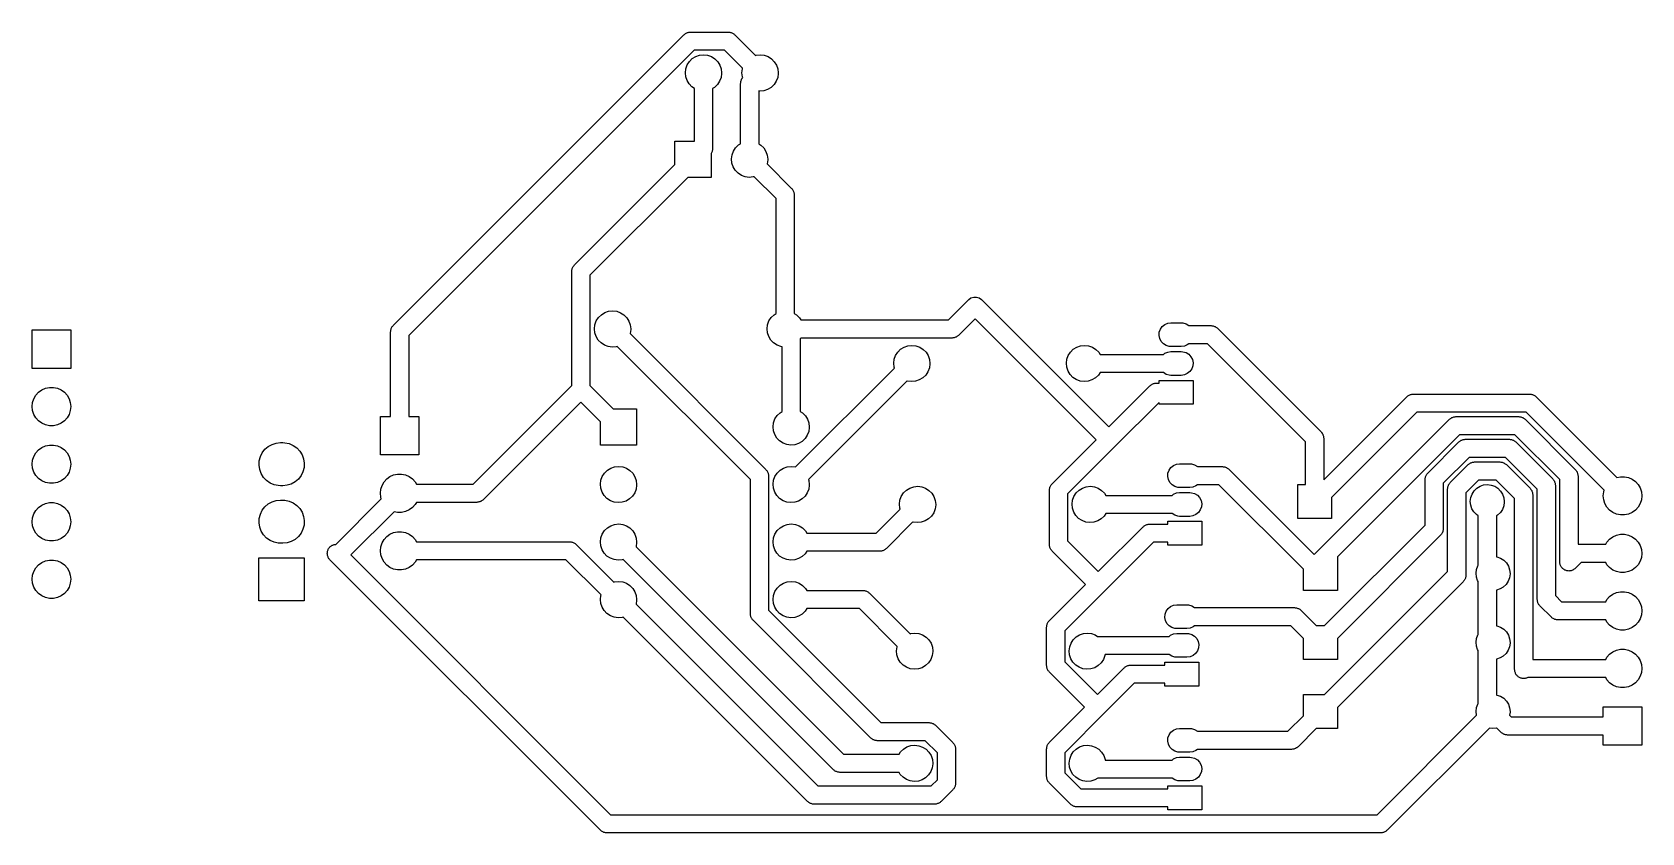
# Model space of a CAD drawing. Extents: x 128.7 to 199.7, y -115.3 to -80.
import ezdxf

# ---------------------------------------------------------------- set-up
doc = ezdxf.new("R2010")
doc.units = 0
doc.layers.add('BLACK', color=7, linetype='CONTINUOUS')

msp = doc.modelspace()

# ---------------------------------------------------------------- linework, layer by layer
at = {"layer": 'BLACK', "linetype": 'CONTINUOUS'}
for p, q in [((144.624, -92.9369), (157.455, -80.1056)), ((157.455, -80.1056), (157.481, -80.0871)), ((157.481, -80.0871), (157.503, -80.0649)), ((157.503, -80.0649), (157.531, -80.0506)), ((157.531, -80.0506), (157.557, -80.0321)), ((157.557, -80.0321), (157.587, -80.0224)), ((157.587, -80.0224), (157.615, -80.0081)), ((157.615, -80.0081), (157.646, -80.0031)), ((157.646, -80.0031), (157.676, -79.9934)), ((157.676, -79.9934), (157.707, -79.9934)), ((157.707, -79.9934), (157.738, -79.9885)), ((157.738, -79.9885), (159.418, -79.9885)), ((159.418, -79.9885), (159.45, -79.9934)), ((159.45, -79.9934), (159.481, -79.9934)), ((159.481, -79.9934), (159.511, -80.0031)), ((159.511, -80.0031), (159.542, -80.0081)), ((159.542, -80.0081), (159.57, -80.0224)), ((159.57, -80.0224), (159.6, -80.0321)), ((159.6, -80.0321), (159.626, -80.0506)), ((159.626, -80.0506), (159.654, -80.0649)), ((159.654, -80.0649), (159.676, -80.0871)), ((159.676, -80.0871), (159.701, -80.1056)), ((159.701, -80.1056), (160.613, -81.0178)), ((157.904, -80.7885), (145.307, -93.3855)), ((159.253, -80.7885), (157.904, -80.7885)), ((160.047, -81.5825), (159.253, -80.7885)), ((157.518, -81.7768), (157.54, -81.5999)), ((157.54, -81.5999), (157.601, -81.4323)), ((157.601, -81.4323), (157.698, -81.2824)), ((157.698, -81.2824), (157.825, -81.1576)), ((157.825, -81.1576), (157.977, -81.0641)), ((157.977, -81.0641), (158.146, -81.0067)), ((158.146, -81.0067), (158.324, -80.988)), ((158.324, -80.988), (158.501, -81.0091)), ((158.501, -81.0091), (158.669, -81.069)), ((158.669, -81.069), (158.819, -81.1645)), ((158.819, -81.1645), (158.945, -81.2911)), ((158.945, -81.2911), (159.039, -81.4423)), ((159.039, -81.4423), (159.098, -81.6108)), ((159.098, -81.6108), (159.118, -81.788)), ((160.018, -81.7768), (160.04, -81.5999)), ((160.04, -81.5999), (160.047, -81.5825)), ((160.613, -81.0178), (160.646, -81.0067)), ((160.646, -81.0067), (160.824, -80.988)), ((160.824, -80.988), (161.001, -81.0091)), ((161.001, -81.0091), (161.169, -81.069)), ((161.169, -81.069), (161.319, -81.1645)), ((161.319, -81.1645), (161.445, -81.2911)), ((161.445, -81.2911), (161.539, -81.4423)), ((161.539, -81.4423), (161.598, -81.6108)), ((161.598, -81.6108), (161.618, -81.788)), ((157.535, -81.9543), (157.518, -81.7768)), ((157.592, -82.1236), (157.535, -81.9543)), ((157.684, -82.2761), (157.592, -82.1236)), ((157.808, -82.4044), (157.684, -82.2761)), ((157.918, -82.4764), (157.808, -82.4044)), ((158.931, -82.3022), (158.802, -82.4252)), ((159.03, -82.1537), (158.931, -82.3022)), ((159.093, -81.987), (159.03, -82.1537)), ((159.118, -81.8103), (159.093, -81.987)), ((159.118, -81.788), (159.118, -81.8103)), ((159.955, -82.2511), (159.96, -82.22)), ((159.955, -84.9107), (159.955, -82.2511)), ((159.96, -82.1885), (159.97, -82.1586)), ((159.96, -82.22), (159.96, -82.1885)), ((159.97, -82.1586), (159.974, -82.1275)), ((159.974, -82.1275), (159.989, -82.0995)), ((159.989, -82.0995), (159.998, -82.0695)), ((159.998, -82.0695), (160.017, -82.044)), ((160.017, -82.044), (160.031, -82.016)), ((160.035, -81.9543), (160.018, -81.7768)), ((160.031, -82.016), (160.05, -81.9975)), ((160.05, -81.9975), (160.035, -81.9543)), ((161.431, -82.3022), (161.302, -82.4252)), ((161.53, -82.1537), (161.431, -82.3022)), ((161.593, -81.987), (161.53, -82.1537)), ((161.618, -81.8103), (161.593, -81.987)), ((161.618, -81.788), (161.618, -81.8103)), ((157.918, -84.798), (157.918, -82.4764)), ((158.802, -82.4252), (158.718, -82.4751)), ((158.718, -82.4751), (158.718, -85.1349)), ((160.801, -82.5878), (160.755, -82.5816)), ((160.755, -82.5816), (160.755, -84.9103)), ((160.979, -82.5717), (160.801, -82.5878)), ((161.148, -82.5165), (160.979, -82.5717)), ((161.302, -82.4252), (161.148, -82.5165)), ((157.055, -85.8323), (157.055, -84.798)), ((157.055, -84.798), (157.918, -84.798)), ((158.703, -85.2274), (158.698, -85.2585)), ((158.713, -85.1975), (158.703, -85.2274)), ((158.718, -85.1349), (158.713, -85.166)), ((158.713, -85.166), (158.713, -85.1975)), ((159.577, -85.4099), (159.638, -85.2423)), ((159.638, -85.2423), (159.735, -85.0924)), ((159.735, -85.0924), (159.862, -84.9676)), ((159.862, -84.9676), (159.955, -84.9107)), ((160.755, -84.9103), (160.856, -84.9745)), ((160.856, -84.9745), (160.982, -85.1011)), ((160.982, -85.1011), (161.076, -85.2523)), ((152.623, -90.2645), (157.055, -85.8323)), ((158.656, -85.342), (158.655, -85.3439)), ((158.655, -85.3439), (158.655, -86.398)), ((158.674, -85.3165), (158.656, -85.342)), ((158.684, -85.2865), (158.674, -85.3165)), ((158.698, -85.2585), (158.684, -85.2865)), ((159.555, -85.5868), (159.577, -85.4099)), ((159.572, -85.7643), (159.555, -85.5868)), ((159.629, -85.9336), (159.572, -85.7643)), ((159.721, -86.0861), (159.629, -85.9336)), ((161.076, -85.2523), (161.135, -85.4208)), ((161.13, -85.797), (161.127, -85.8044)), ((161.127, -85.8044), (162.208, -86.8853)), ((161.155, -85.6203), (161.13, -85.797)), ((161.135, -85.4208), (161.155, -85.598)), ((161.155, -85.598), (161.155, -85.6203)), ((157.621, -86.398), (153.305, -90.7131)), ((158.655, -86.398), (157.621, -86.398)), ((159.845, -86.2144), (159.721, -86.0861)), ((159.994, -86.3121), (159.845, -86.2144)), ((160.161, -86.3742), (159.994, -86.3121)), ((160.338, -86.3978), (160.161, -86.3742)), ((160.516, -86.3817), (160.338, -86.3978)), ((160.559, -86.3677), (160.516, -86.3817)), ((161.525, -87.3338), (160.559, -86.3677)), ((161.525, -92.4037), (161.525, -87.3338)), ((162.208, -86.8853), (162.226, -86.9107)), ((162.226, -86.9107), (162.249, -86.933)), ((162.249, -86.933), (162.263, -86.9611)), ((162.263, -86.9611), (162.281, -86.9865)), ((162.281, -86.9865), (162.291, -87.0165)), ((162.291, -87.0165), (162.305, -87.0445)), ((162.305, -87.0445), (162.31, -87.0756)), ((162.31, -87.0756), (162.32, -87.1055)), ((162.32, -87.1055), (162.32, -87.137)), ((162.32, -87.137), (162.325, -87.1681)), ((162.325, -87.1681), (162.325, -92.4033)), ((152.505, -90.5474), (152.51, -90.5163)), ((152.505, -95.5898), (152.505, -90.5474)), ((152.51, -90.4848), (152.52, -90.4549)), ((152.51, -90.5163), (152.51, -90.4848)), ((152.52, -90.4549), (152.525, -90.4238)), ((152.525, -90.4238), (152.539, -90.3957)), ((152.539, -90.3957), (152.549, -90.3658)), ((152.549, -90.3658), (152.568, -90.3403)), ((152.568, -90.3403), (152.582, -90.3123)), ((152.582, -90.3123), (152.604, -90.29)), ((152.604, -90.29), (152.623, -90.2645)), ((153.305, -90.7131), (153.305, -95.5898)), ((153.964, -92.3671), (154.133, -92.3097)), ((154.133, -92.3097), (154.311, -92.291)), ((154.311, -92.291), (154.488, -92.3121)), ((154.488, -92.3121), (154.656, -92.372)), ((169.125, -92.691), (170.024, -91.7922)), ((170.024, -91.7922), (170.125, -91.7186)), ((170.125, -91.7186), (170.244, -91.6799)), ((170.244, -91.6799), (170.37, -91.6799)), ((170.37, -91.6799), (170.489, -91.7186)), ((170.489, -91.7186), (170.59, -91.7922)), ((170.59, -91.7922), (176.213, -97.4148)), ((144.541, -93.0681), (144.551, -93.0382)), ((144.551, -93.0382), (144.569, -93.0127)), ((144.569, -93.0127), (144.583, -92.9847)), ((144.583, -92.9847), (144.606, -92.9624)), ((144.606, -92.9624), (144.624, -92.9369)), ((153.505, -93.0798), (153.527, -92.9029)), ((153.527, -92.9029), (153.588, -92.7353)), ((153.588, -92.7353), (153.685, -92.5854)), ((153.685, -92.5854), (153.812, -92.4606)), ((153.812, -92.4606), (153.964, -92.3671)), ((154.656, -92.372), (154.806, -92.4675)), ((154.806, -92.4675), (154.932, -92.5941)), ((154.932, -92.5941), (155.026, -92.7453)), ((155.026, -92.7453), (155.085, -92.9138)), ((155.085, -92.9138), (155.105, -93.091)), ((161.125, -93.0798), (161.147, -92.9029)), ((161.147, -92.9029), (161.208, -92.7353)), ((161.208, -92.7353), (161.305, -92.5854)), ((161.305, -92.5854), (161.432, -92.4606)), ((161.432, -92.4606), (161.525, -92.4037)), ((162.325, -92.4033), (162.426, -92.4675)), ((162.426, -92.4675), (162.552, -92.5941)), ((162.552, -92.5941), (162.613, -92.691)), ((162.613, -92.691), (169.125, -92.691)), ((170.307, -92.6407), (169.574, -93.3738)), ((175.647, -97.9805), (170.307, -92.6407)), ((178.486, -93.1018), (178.568, -92.9856)), ((178.568, -92.9856), (178.679, -92.8959)), ((178.679, -92.8959), (178.81, -92.8393)), ((178.81, -92.8393), (178.951, -92.82)), ((178.951, -92.82), (179.401, -92.82)), ((179.401, -92.82), (179.478, -92.8256)), ((179.478, -92.8256), (179.615, -92.8654)), ((179.615, -92.8654), (179.736, -92.9405)), ((179.736, -92.9405), (179.74, -92.945)), ((179.74, -92.945), (180.726, -92.945)), ((180.726, -92.945), (180.757, -92.9499)), ((180.757, -92.9499), (180.789, -92.9499)), ((180.789, -92.9499), (180.819, -92.9597)), ((180.819, -92.9597), (180.85, -92.9646)), ((180.85, -92.9646), (180.878, -92.9789)), ((180.878, -92.9789), (180.908, -92.9886)), ((180.908, -92.9886), (180.933, -93.0071)), ((180.933, -93.0071), (180.961, -93.0214)), ((180.961, -93.0214), (180.983, -93.0437)), ((180.983, -93.0437), (181.009, -93.0622)), ((181.009, -93.0622), (185.576, -97.6292)), ((128.69, -94.83), (128.69, -93.13)), ((128.69, -93.13), (130.39, -93.13)), ((130.39, -93.13), (130.39, -94.83)), ((144.507, -93.2198), (144.512, -93.1887)), ((144.507, -96.955), (144.507, -93.2198)), ((144.512, -93.1572), (144.522, -93.1273)), ((144.512, -93.1887), (144.512, -93.1572)), ((144.522, -93.1273), (144.527, -93.0962)), ((144.527, -93.0962), (144.541, -93.0681)), ((145.307, -93.3855), (145.307, -96.955)), ((153.522, -93.2573), (153.505, -93.0798)), ((153.579, -93.4266), (153.522, -93.2573)), ((153.671, -93.5791), (153.579, -93.4266)), ((153.795, -93.7074), (153.671, -93.5791)), ((153.944, -93.8051), (153.795, -93.7074)), ((155.08, -93.29), (155.077, -93.2974)), ((155.077, -93.2974), (161.072, -99.2926)), ((155.105, -93.1133), (155.08, -93.29)), ((155.105, -93.091), (155.105, -93.1133)), ((161.142, -93.2573), (161.125, -93.0798)), ((161.199, -93.4266), (161.142, -93.2573)), ((161.291, -93.5791), (161.199, -93.4266)), ((161.415, -93.7074), (161.291, -93.5791)), ((161.564, -93.8051), (161.415, -93.7074)), ((162.614, -93.491), (162.589, -93.5282)), ((162.589, -93.5282), (162.589, -96.7313)), ((169.291, -93.491), (162.614, -93.491)), ((169.322, -93.4861), (169.291, -93.491)), ((169.354, -93.4861), (169.322, -93.4861)), ((169.384, -93.4763), (169.354, -93.4861)), ((169.415, -93.4714), (169.384, -93.4763)), ((169.443, -93.4571), (169.415, -93.4714)), ((169.473, -93.4474), (169.443, -93.4571)), ((169.498, -93.4289), (169.473, -93.4474)), ((169.526, -93.4146), (169.498, -93.4289)), ((169.548, -93.3923), (169.526, -93.4146)), ((169.574, -93.3738), (169.548, -93.3923)), ((178.427, -93.378), (178.437, -93.2358)), ((178.455, -93.5177), (178.427, -93.378)), ((178.437, -93.2358), (178.486, -93.1018)), ((178.52, -93.6446), (178.455, -93.5177)), ((178.616, -93.7495), (178.52, -93.6446)), ((178.737, -93.8246), (178.616, -93.7495)), ((179.734, -93.745), (179.673, -93.7941)), ((180.56, -93.745), (179.734, -93.745)), ((184.893, -98.0777), (180.56, -93.745)), ((154.111, -93.8672), (153.944, -93.8051)), ((154.288, -93.8908), (154.111, -93.8672)), ((154.466, -93.8747), (154.288, -93.8908)), ((154.509, -93.8607), (154.466, -93.8747)), ((160.389, -99.7412), (154.509, -93.8607)), ((161.731, -93.8672), (161.564, -93.8051)), ((161.789, -93.8749), (161.731, -93.8672)), ((161.789, -96.7317), (161.789, -93.8749)), ((166.713, -94.6038), (166.735, -94.4269)), ((166.735, -94.4269), (166.796, -94.2593)), ((166.796, -94.2593), (166.893, -94.1094)), ((166.893, -94.1094), (167.02, -93.9846)), ((167.02, -93.9846), (167.172, -93.8911)), ((167.172, -93.8911), (167.341, -93.8337)), ((167.341, -93.8337), (167.519, -93.815)), ((167.519, -93.815), (167.696, -93.8361)), ((167.696, -93.8361), (167.864, -93.896)), ((167.864, -93.896), (168.014, -93.9915)), ((168.014, -93.9915), (168.14, -94.1181)), ((168.14, -94.1181), (168.234, -94.2693)), ((168.234, -94.2693), (168.293, -94.4378)), ((168.293, -94.4378), (168.313, -94.615)), ((174.333, -94.6038), (174.355, -94.4269)), ((174.355, -94.4269), (174.416, -94.2593)), ((174.416, -94.2593), (174.513, -94.1094)), ((174.513, -94.1094), (174.64, -93.9846)), ((174.64, -93.9846), (174.792, -93.8911)), ((174.792, -93.8911), (174.961, -93.8337)), ((174.961, -93.8337), (175.139, -93.815)), ((175.139, -93.815), (175.316, -93.8361)), ((175.316, -93.8361), (175.484, -93.896)), ((175.484, -93.896), (175.634, -93.9915)), ((175.634, -93.9915), (175.76, -94.1181)), ((175.76, -94.1181), (175.821, -94.215)), ((175.821, -94.215), (178.618, -94.215)), ((178.618, -94.215), (178.679, -94.1659)), ((178.679, -94.1659), (178.81, -94.1093)), ((178.874, -93.8644), (178.737, -93.8246)), ((178.81, -94.1093), (178.951, -94.09)), ((178.951, -93.87), (178.874, -93.8644)), ((179.401, -93.87), (178.951, -93.87)), ((178.951, -94.09), (179.401, -94.09)), ((179.542, -93.8507), (179.401, -93.87)), ((179.401, -94.09), (179.478, -94.0956)), ((179.478, -94.0956), (179.615, -94.1354)), ((179.673, -93.7941), (179.542, -93.8507)), ((179.615, -94.1354), (179.736, -94.2105)), ((179.736, -94.2105), (179.832, -94.3154)), ((179.832, -94.3154), (179.897, -94.4423)), ((179.897, -94.4423), (179.925, -94.582)), ((130.39, -94.83), (128.69, -94.83)), ((162.379, -99.1829), (166.743, -94.8192)), ((166.73, -94.7813), (166.713, -94.6038)), ((166.743, -94.8192), (166.73, -94.7813)), ((168.126, -95.1292), (167.997, -95.2522)), ((168.225, -94.9807), (168.126, -95.1292)), ((168.288, -94.814), (168.225, -94.9807)), ((168.313, -94.6373), (168.288, -94.814)), ((168.313, -94.615), (168.313, -94.6373)), ((174.35, -94.7813), (174.333, -94.6038)), ((174.407, -94.9506), (174.35, -94.7813)), ((174.499, -95.1031), (174.407, -94.9506)), ((174.623, -95.2314), (174.499, -95.1031)), ((175.746, -95.1292), (175.617, -95.2522)), ((175.822, -95.015), (175.746, -95.1292)), ((178.612, -95.015), (175.822, -95.015)), ((178.616, -95.0195), (178.612, -95.015)), ((178.737, -95.0946), (178.616, -95.0195)), ((178.874, -95.1344), (178.737, -95.0946)), ((178.951, -95.14), (178.874, -95.1344)), ((179.401, -95.14), (178.951, -95.14)), ((179.542, -95.1207), (179.401, -95.14)), ((179.673, -95.0641), (179.542, -95.1207)), ((179.784, -94.9744), (179.673, -95.0641)), ((179.866, -94.8582), (179.784, -94.9744)), ((179.915, -94.7242), (179.866, -94.8582)), ((179.925, -94.582), (179.915, -94.7242)), ((128.852, -96.0204), (128.971, -95.8883)), ((128.971, -95.8883), (129.115, -95.7839)), ((129.115, -95.7839), (129.277, -95.7116)), ((129.277, -95.7116), (129.451, -95.6747)), ((129.451, -95.6747), (129.629, -95.6747)), ((129.629, -95.6747), (129.803, -95.7116)), ((129.803, -95.7116), (129.965, -95.7839)), ((129.965, -95.7839), (130.109, -95.8883)), ((130.109, -95.8883), (130.228, -96.0204)), ((148.15, -99.945), (152.505, -95.5898)), ((153.305, -95.5898), (154.335, -96.619)), ((167.307, -95.3866), (162.954, -99.7393)), ((167.319, -95.3912), (167.307, -95.3866)), ((167.496, -95.4148), (167.319, -95.3912)), ((167.674, -95.3987), (167.496, -95.4148)), ((167.843, -95.3435), (167.674, -95.3987)), ((167.997, -95.2522), (167.843, -95.3435)), ((174.772, -95.3291), (174.623, -95.2314)), ((174.939, -95.3912), (174.772, -95.3291)), ((175.116, -95.4148), (174.939, -95.3912)), ((175.294, -95.3987), (175.116, -95.4148)), ((175.463, -95.3435), (175.294, -95.3987)), ((175.617, -95.2522), (175.463, -95.3435)), ((176.213, -97.4148), (178.025, -95.6022)), ((178.025, -95.6022), (178.051, -95.5837)), ((178.051, -95.5837), (178.073, -95.5614)), ((178.073, -95.5614), (178.101, -95.5471)), ((178.101, -95.5471), (178.126, -95.5286)), ((178.126, -95.5286), (178.156, -95.5189)), ((178.156, -95.5189), (178.184, -95.5046)), ((178.184, -95.5046), (178.215, -95.4997)), ((178.215, -95.4997), (178.245, -95.4899)), ((178.245, -95.4899), (178.277, -95.4899)), ((178.277, -95.4899), (178.308, -95.485)), ((178.308, -95.485), (178.426, -95.485)), ((178.426, -95.485), (178.426, -95.36)), ((178.426, -95.36), (179.926, -95.36)), ((179.926, -95.36), (179.926, -96.41)), ((128.69, -96.52), (128.709, -96.3433)), ((128.709, -96.6967), (128.69, -96.52)), ((128.709, -96.3433), (128.763, -96.1743)), ((128.763, -96.1743), (128.852, -96.0204)), ((130.228, -96.0204), (130.317, -96.1743)), ((130.317, -96.1743), (130.371, -96.3433)), ((130.371, -96.3433), (130.39, -96.52)), ((130.39, -96.52), (130.371, -96.6967)), ((152.905, -96.3212), (148.599, -100.628)), ((153.769, -97.1847), (152.905, -96.3212)), ((178.426, -96.3327), (176.495, -98.2633)), ((178.426, -96.41), (178.426, -96.3327)), ((179.926, -96.41), (178.426, -96.41)), ((185.693, -99.7453), (189.358, -96.0801)), ((189.358, -96.0801), (189.384, -96.0616)), ((189.384, -96.0616), (189.406, -96.0393)), ((189.406, -96.0393), (189.434, -96.025)), ((189.434, -96.025), (189.459, -96.0065)), ((189.459, -96.0065), (189.489, -95.9968)), ((189.489, -95.9968), (189.517, -95.9825)), ((189.517, -95.9825), (189.549, -95.9776)), ((189.549, -95.9776), (189.578, -95.9679)), ((189.578, -95.9679), (189.61, -95.9679)), ((189.61, -95.9679), (189.641, -95.9629)), ((189.641, -95.9629), (194.788, -95.9629)), ((194.788, -95.9629), (194.819, -95.9679)), ((194.819, -95.9679), (194.851, -95.9679)), ((194.851, -95.9679), (194.88, -95.9776)), ((194.88, -95.9776), (194.912, -95.9825)), ((194.912, -95.9825), (194.94, -95.9968)), ((194.94, -95.9968), (194.97, -96.0065)), ((194.97, -96.0065), (194.995, -96.025)), ((194.995, -96.025), (195.023, -96.0393)), ((195.023, -96.0393), (195.045, -96.0616)), ((195.045, -96.0616), (195.071, -96.0801)), ((195.071, -96.0801), (198.636, -99.6451)), ((128.763, -96.8657), (128.709, -96.6967)), ((128.852, -97.0196), (128.763, -96.8657)), ((128.971, -97.1517), (128.852, -97.0196)), ((129.115, -97.2561), (128.971, -97.1517)), ((129.277, -97.3284), (129.115, -97.2561)), ((129.965, -97.2561), (129.803, -97.3284)), ((130.109, -97.1517), (129.965, -97.2561)), ((130.228, -97.0196), (130.109, -97.1517)), ((130.317, -96.8657), (130.228, -97.0196)), ((130.371, -96.6967), (130.317, -96.8657)), ((144.057, -98.655), (144.057, -96.955)), ((144.057, -96.955), (144.507, -96.955)), ((145.307, -96.955), (145.757, -96.955)), ((145.757, -96.955), (145.757, -98.655)), ((153.769, -98.219), (153.769, -97.1847)), ((154.335, -96.619), (155.369, -96.619)), ((155.369, -96.619), (155.369, -98.219)), ((161.389, -97.4078), (161.411, -97.2309)), ((161.411, -97.2309), (161.472, -97.0633)), ((161.472, -97.0633), (161.569, -96.9134)), ((161.569, -96.9134), (161.696, -96.7886)), ((161.696, -96.7886), (161.789, -96.7317)), ((162.589, -96.7313), (162.69, -96.7955)), ((162.69, -96.7955), (162.816, -96.9221)), ((162.816, -96.9221), (162.91, -97.0733)), ((162.91, -97.0733), (162.969, -97.2418)), ((162.969, -97.2418), (162.989, -97.419)), ((185.275, -103.048), (191.243, -97.0796)), ((189.807, -96.7629), (186.043, -100.527)), ((194.622, -96.7629), (189.807, -96.7629)), ((191.243, -97.0796), (191.269, -97.0611)), ((191.269, -97.0611), (191.291, -97.0388)), ((191.291, -97.0388), (191.319, -97.0245)), ((191.319, -97.0245), (191.344, -97.006)), ((191.344, -97.006), (191.374, -96.9963)), ((191.374, -96.9963), (191.402, -96.982)), ((191.402, -96.982), (191.433, -96.9771)), ((191.433, -96.9771), (191.463, -96.9674)), ((191.463, -96.9674), (191.495, -96.9674)), ((191.495, -96.9674), (191.526, -96.9624)), ((191.526, -96.9624), (194.3, -96.9624)), ((194.3, -96.9624), (194.331, -96.9674)), ((194.331, -96.9674), (194.363, -96.9674)), ((194.363, -96.9674), (194.393, -96.9771)), ((194.393, -96.9771), (194.424, -96.982)), ((194.424, -96.982), (194.452, -96.9963)), ((194.452, -96.9963), (194.482, -97.006)), ((194.482, -97.006), (194.507, -97.0245)), ((194.507, -97.0245), (194.535, -97.0388)), ((194.535, -97.0388), (194.557, -97.0611)), ((194.557, -97.0611), (194.583, -97.0796)), ((194.583, -97.0796), (196.798, -99.2951)), ((198.072, -100.213), (194.622, -96.7629)), ((129.451, -97.3653), (129.277, -97.3284)), ((129.629, -97.3653), (129.451, -97.3653)), ((129.803, -97.3284), (129.629, -97.3653)), ((161.406, -97.5853), (161.389, -97.4078)), ((161.463, -97.7546), (161.406, -97.5853)), ((161.555, -97.9071), (161.463, -97.7546)), ((161.679, -98.0354), (161.555, -97.9071)), ((161.828, -98.1331), (161.679, -98.0354)), ((162.802, -97.9332), (162.673, -98.0562)), ((162.901, -97.7847), (162.802, -97.9332)), ((162.964, -97.618), (162.901, -97.7847)), ((162.989, -97.4413), (162.964, -97.618)), ((162.989, -97.419), (162.989, -97.4413)), ((173.705, -99.9227), (175.647, -97.9805)), ((185.576, -97.6292), (185.594, -97.6546)), ((185.594, -97.6546), (185.617, -97.6769)), ((185.617, -97.6769), (185.631, -97.7049)), ((185.631, -97.7049), (185.649, -97.7304)), ((185.649, -97.7304), (185.659, -97.7603)), ((185.659, -97.7603), (185.673, -97.7884)), ((185.673, -97.7884), (185.678, -97.8195)), ((185.678, -97.8195), (185.688, -97.8494)), ((185.688, -97.8494), (185.688, -97.8809)), ((185.688, -97.8809), (185.693, -97.912)), ((185.693, -97.912), (185.693, -99.7453)), ((191.692, -97.7624), (186.297, -103.157)), ((194.134, -97.7624), (191.692, -97.7624)), ((191.705, -98.0384), (191.733, -98.0241)), ((191.733, -98.0241), (191.758, -98.0056)), ((191.758, -98.0056), (191.788, -97.9958)), ((191.788, -97.9958), (191.816, -97.9815)), ((191.816, -97.9815), (191.847, -97.9766)), ((191.847, -97.9766), (191.877, -97.9669)), ((191.877, -97.9669), (191.909, -97.9669)), ((191.909, -97.9669), (191.94, -97.962)), ((191.94, -97.962), (193.886, -97.962)), ((193.886, -97.962), (193.917, -97.9669)), ((193.917, -97.9669), (193.949, -97.9669)), ((193.949, -97.9669), (193.979, -97.9766)), ((193.979, -97.9766), (194.01, -97.9815)), ((194.01, -97.9815), (194.038, -97.9958)), ((194.038, -97.9958), (194.068, -98.0056)), ((194.068, -98.0056), (194.093, -98.0241)), ((194.093, -98.0241), (194.121, -98.0384)), ((196.116, -99.7437), (194.134, -97.7624)), ((128.709, -98.8833), (128.763, -98.7143)), ((128.763, -98.7143), (128.852, -98.5604)), ((128.852, -98.5604), (128.971, -98.4283)), ((128.971, -98.4283), (129.115, -98.3239)), ((129.115, -98.3239), (129.277, -98.2516)), ((129.277, -98.2516), (129.451, -98.2147)), ((129.451, -98.2147), (129.629, -98.2147)), ((129.629, -98.2147), (129.803, -98.2516)), ((129.803, -98.2516), (129.965, -98.3239)), ((129.965, -98.3239), (130.109, -98.4283)), ((130.109, -98.4283), (130.228, -98.5604)), ((130.228, -98.5604), (130.317, -98.7143)), ((130.317, -98.7143), (130.371, -98.8833)), ((138.711, -98.9143), (138.76, -98.728)), ((138.76, -98.728), (138.845, -98.5553)), ((138.845, -98.5553), (138.963, -98.4031)), ((138.963, -98.4031), (139.109, -98.2779)), ((139.109, -98.2779), (139.277, -98.1845)), ((139.277, -98.1845), (139.461, -98.127)), ((139.461, -98.127), (139.653, -98.1075)), ((139.653, -98.1075), (139.748, -98.1075)), ((139.748, -98.1075), (139.847, -98.1127)), ((139.847, -98.1127), (140.036, -98.1521)), ((140.036, -98.1521), (140.212, -98.2285)), ((140.212, -98.2285), (140.37, -98.339)), ((140.37, -98.339), (140.502, -98.4788)), ((140.502, -98.4788), (140.604, -98.6425)), ((140.604, -98.6425), (140.67, -98.8231)), ((145.757, -98.655), (144.057, -98.655)), ((155.369, -98.219), (153.769, -98.219)), ((161.995, -98.1952), (161.828, -98.1331)), ((162.172, -98.2188), (161.995, -98.1952)), ((162.35, -98.2027), (162.172, -98.2188)), ((162.519, -98.1475), (162.35, -98.2027)), ((162.673, -98.0562), (162.519, -98.1475)), ((176.495, -98.2633), (174.387, -100.371)), ((184.893, -99.961), (184.893, -98.0777)), ((190.281, -99.4552), (191.657, -98.0791)), ((191.657, -98.0791), (191.683, -98.0606)), ((191.683, -98.0606), (191.705, -98.0384)), ((194.121, -98.0384), (194.143, -98.0606)), ((194.143, -98.0606), (194.169, -98.0791)), ((194.169, -98.0791), (195.799, -99.7092)), ((128.69, -99.06), (128.709, -98.8833)), ((128.709, -99.2367), (128.69, -99.06)), ((128.763, -99.4057), (128.709, -99.2367)), ((128.852, -99.5596), (128.763, -99.4057)), ((130.317, -99.4057), (130.228, -99.5596)), ((130.371, -99.2367), (130.317, -99.4057)), ((130.371, -98.8833), (130.39, -99.06)), ((130.39, -99.06), (130.371, -99.2367)), ((138.701, -99.1065), (138.711, -98.9143)), ((138.73, -99.2969), (138.701, -99.1065)), ((138.796, -99.4775), (138.73, -99.2969)), ((140.64, -99.392), (140.555, -99.5647)), ((140.689, -99.2057), (140.64, -99.392)), ((140.67, -98.8231), (140.699, -99.0135)), ((140.699, -99.0135), (140.689, -99.2057)), ((153.852, -99.6033), (153.949, -99.4534)), ((153.949, -99.4534), (154.076, -99.3286)), ((154.076, -99.3286), (154.228, -99.2351)), ((154.228, -99.2351), (154.397, -99.1777)), ((154.397, -99.1777), (154.575, -99.159)), ((154.575, -99.159), (154.752, -99.1801)), ((154.752, -99.1801), (154.92, -99.24)), ((154.92, -99.24), (155.07, -99.3355)), ((155.07, -99.3355), (155.196, -99.4621)), ((161.072, -99.2926), (161.091, -99.3181)), ((161.091, -99.3181), (161.113, -99.3404)), ((161.113, -99.3404), (161.127, -99.3684)), ((161.127, -99.3684), (161.146, -99.3939)), ((161.146, -99.3939), (161.156, -99.4238)), ((161.156, -99.4238), (161.17, -99.4519)), ((161.17, -99.4519), (161.175, -99.483)), ((161.472, -99.6033), (161.569, -99.4534)), ((161.569, -99.4534), (161.696, -99.3286)), ((161.696, -99.3286), (161.848, -99.2351)), ((161.848, -99.2351), (162.017, -99.1777)), ((162.017, -99.1777), (162.195, -99.159)), ((162.195, -99.159), (162.372, -99.1801)), ((162.372, -99.1801), (162.379, -99.1829)), ((178.808, -99.601), (178.818, -99.4588)), ((178.818, -99.4588), (178.867, -99.3248)), ((178.867, -99.3248), (178.949, -99.2086)), ((178.949, -99.2086), (179.06, -99.1189)), ((179.06, -99.1189), (179.191, -99.0623)), ((179.191, -99.0623), (179.332, -99.043)), ((179.332, -99.043), (179.782, -99.043)), ((179.782, -99.043), (179.859, -99.0486)), ((179.859, -99.0486), (179.996, -99.0884)), ((179.996, -99.0884), (180.117, -99.1635)), ((180.117, -99.1635), (180.121, -99.168)), ((180.121, -99.168), (181.229, -99.168)), ((181.229, -99.168), (181.26, -99.1729)), ((181.26, -99.1729), (181.292, -99.1729)), ((181.292, -99.1729), (181.322, -99.1827)), ((181.322, -99.1827), (181.353, -99.1876)), ((181.353, -99.1876), (181.381, -99.2019)), ((181.381, -99.2019), (181.411, -99.2116)), ((181.411, -99.2116), (181.436, -99.2301)), ((181.436, -99.2301), (181.464, -99.2444)), ((181.464, -99.2444), (181.486, -99.2667)), ((181.486, -99.2667), (181.512, -99.2852)), ((181.512, -99.2852), (185.275, -103.048)), ((190.263, -99.4806), (190.281, -99.4552)), ((192.106, -98.762), (190.964, -99.9037)), ((191.281, -99.8692), (192.071, -99.0786)), ((192.071, -99.0786), (192.097, -99.0601)), ((192.097, -99.0601), (192.119, -99.0379)), ((193.72, -98.762), (192.106, -98.762)), ((192.119, -99.0379), (192.147, -99.0236)), ((192.147, -99.0236), (192.172, -99.0051)), ((192.172, -99.0051), (192.202, -98.9954)), ((192.202, -98.9954), (192.23, -98.9811)), ((192.23, -98.9811), (192.261, -98.9761)), ((192.261, -98.9761), (192.291, -98.9664)), ((192.291, -98.9664), (192.323, -98.9664)), ((192.323, -98.9664), (192.354, -98.9615)), ((192.354, -98.9615), (193.472, -98.9615)), ((193.472, -98.9615), (193.503, -98.9664)), ((193.503, -98.9664), (193.535, -98.9664)), ((193.535, -98.9664), (193.564, -98.9761)), ((193.564, -98.9761), (193.596, -98.9811)), ((193.596, -98.9811), (193.624, -98.9954)), ((193.624, -98.9954), (193.654, -99.0051)), ((193.654, -99.0051), (193.679, -99.0236)), ((193.679, -99.0236), (193.707, -99.0379)), ((193.707, -99.0379), (193.729, -99.0601)), ((195.116, -100.158), (193.72, -98.762)), ((193.729, -99.0601), (193.755, -99.0786)), ((193.755, -99.0786), (194.799, -100.123)), ((196.798, -99.2951), (196.817, -99.3206)), ((196.817, -99.3206), (196.839, -99.3429)), ((196.839, -99.3429), (196.853, -99.3709)), ((196.853, -99.3709), (196.872, -99.3964)), ((196.872, -99.3964), (196.882, -99.4263)), ((196.882, -99.4263), (196.896, -99.4544)), ((196.896, -99.4544), (196.901, -99.4855)), ((128.971, -99.6917), (128.852, -99.5596)), ((129.115, -99.7961), (128.971, -99.6917)), ((129.277, -99.8684), (129.115, -99.7961)), ((129.451, -99.9053), (129.277, -99.8684)), ((129.629, -99.9053), (129.451, -99.9053)), ((129.803, -99.8684), (129.629, -99.9053)), ((129.965, -99.7961), (129.803, -99.8684)), ((130.109, -99.6917), (129.965, -99.7961)), ((130.228, -99.5596), (130.109, -99.6917)), ((138.898, -99.6412), (138.796, -99.4775)), ((139.03, -99.781), (138.898, -99.6412)), ((139.188, -99.8915), (139.03, -99.781)), ((139.364, -99.9679), (139.188, -99.8915)), ((139.553, -100.007), (139.364, -99.9679)), ((139.653, -100.012), (139.553, -100.007)), ((139.748, -100.012), (139.653, -100.012)), ((139.939, -99.993), (139.748, -100.012)), ((140.123, -99.9355), (139.939, -99.993)), ((140.291, -99.8421), (140.123, -99.9355)), ((140.437, -99.7169), (140.291, -99.8421)), ((140.555, -99.5647), (140.437, -99.7169)), ((144.057, -100.345), (144.076, -100.168)), ((144.076, -100.168), (144.13, -99.9993)), ((144.13, -99.9993), (144.219, -99.8454)), ((144.219, -99.8454), (144.338, -99.7133)), ((144.338, -99.7133), (144.482, -99.6089)), ((144.482, -99.6089), (144.644, -99.5366)), ((144.644, -99.5366), (144.818, -99.4997)), ((144.818, -99.4997), (144.996, -99.4997)), ((144.996, -99.4997), (145.17, -99.5366)), ((145.17, -99.5366), (145.332, -99.6089)), ((145.332, -99.6089), (145.476, -99.7133)), ((145.476, -99.7133), (145.595, -99.8454)), ((145.595, -99.8454), (145.652, -99.945)), ((145.652, -99.945), (148.15, -99.945)), ((153.769, -99.9478), (153.791, -99.7709)), ((153.786, -100.125), (153.769, -99.9478)), ((153.843, -100.295), (153.786, -100.125)), ((153.791, -99.7709), (153.852, -99.6033)), ((155.196, -99.4621), (155.29, -99.6133)), ((155.344, -100.158), (155.281, -100.325)), ((155.29, -99.6133), (155.349, -99.7818)), ((155.369, -99.9813), (155.344, -100.158)), ((155.349, -99.7818), (155.369, -99.959)), ((155.369, -99.959), (155.369, -99.9813)), ((160.389, -105.671), (160.389, -99.7412)), ((161.175, -99.483), (161.185, -99.5129)), ((161.185, -99.5129), (161.185, -99.5444)), ((161.185, -99.5444), (161.189, -99.5755)), ((161.189, -99.5755), (161.189, -105.506)), ((161.389, -99.9478), (161.411, -99.7709)), ((161.406, -100.125), (161.389, -99.9478)), ((161.463, -100.295), (161.406, -100.125)), ((161.411, -99.7709), (161.472, -99.6033)), ((162.964, -100.158), (162.901, -100.325)), ((162.954, -99.7393), (162.969, -99.7818)), ((162.989, -99.9813), (162.964, -100.158)), ((162.969, -99.7818), (162.989, -99.959)), ((162.989, -99.959), (162.989, -99.9813)), ((167.274, -100.208), (167.426, -100.114)), ((167.426, -100.114), (167.595, -100.057)), ((167.595, -100.057), (167.773, -100.038)), ((167.773, -100.038), (167.95, -100.059)), ((167.95, -100.059), (168.118, -100.119)), ((168.118, -100.119), (168.268, -100.215)), ((173.592, -100.143), (173.602, -100.113)), ((173.592, -100.174), (173.592, -100.143)), ((173.602, -100.113), (173.607, -100.082)), ((173.607, -100.082), (173.621, -100.054)), ((173.621, -100.054), (173.631, -100.024)), ((173.631, -100.024), (173.65, -99.9984)), ((173.65, -99.9984), (173.664, -99.9704)), ((173.664, -99.9704), (173.686, -99.9481)), ((173.686, -99.9481), (173.705, -99.9227)), ((174.894, -100.208), (175.046, -100.114)), ((175.046, -100.114), (175.215, -100.057)), ((175.215, -100.057), (175.393, -100.038)), ((175.393, -100.038), (175.57, -100.059)), ((175.57, -100.059), (175.738, -100.119)), ((175.738, -100.119), (175.888, -100.215)), ((178.836, -99.7407), (178.808, -99.601)), ((178.901, -99.8676), (178.836, -99.7407)), ((178.997, -99.9725), (178.901, -99.8676)), ((179.118, -100.048), (178.997, -99.9725)), ((179.255, -100.087), (179.118, -100.048)), ((179.332, -100.093), (179.255, -100.087)), ((179.782, -100.093), (179.332, -100.093)), ((179.923, -100.074), (179.782, -100.093)), ((180.054, -100.017), (179.923, -100.074)), ((180.115, -99.968), (180.054, -100.017)), ((181.063, -99.968), (180.115, -99.968)), ((184.797, -103.702), (181.063, -99.968)), ((184.543, -101.461), (184.543, -99.961)), ((184.543, -99.961), (184.893, -99.961)), ((190.164, -99.738), (190.169, -99.7069)), ((190.164, -101.751), (190.164, -99.738)), ((190.169, -99.6754), (190.179, -99.6455)), ((190.169, -99.7069), (190.169, -99.6754)), ((190.179, -99.6455), (190.184, -99.6144)), ((190.184, -99.6144), (190.198, -99.5863)), ((190.198, -99.5863), (190.208, -99.5564)), ((190.208, -99.5564), (190.226, -99.5309)), ((190.226, -99.5309), (190.24, -99.5029)), ((190.24, -99.5029), (190.263, -99.4806)), ((190.964, -99.9037), (190.964, -101.917)), ((191.163, -100.152), (191.168, -100.121)), ((191.163, -103.8), (191.163, -100.152)), ((191.168, -100.089), (191.178, -100.06)), ((191.168, -100.121), (191.168, -100.089)), ((191.178, -100.06), (191.183, -100.028)), ((191.183, -100.028), (191.197, -100)), ((191.197, -100), (191.207, -99.9704)), ((191.207, -99.9704), (191.226, -99.9449)), ((191.226, -99.9449), (191.24, -99.9169)), ((191.24, -99.9169), (191.262, -99.8946)), ((191.262, -99.8946), (191.281, -99.8692)), ((192.52, -99.7615), (191.963, -100.318)), ((192.332, -100.237), (192.451, -100.12)), ((192.451, -100.12), (192.594, -100.032)), ((193.306, -99.7615), (192.52, -99.7615)), ((192.594, -100.032), (192.752, -99.9785)), ((192.752, -99.9785), (192.918, -99.961)), ((192.918, -99.961), (193.084, -99.9808)), ((193.084, -99.9808), (193.242, -100.037)), ((193.242, -100.037), (193.383, -100.126)), ((194.117, -100.572), (193.306, -99.7615)), ((193.383, -100.126), (193.501, -100.245)), ((194.799, -100.123), (194.818, -100.149)), ((194.818, -100.149), (194.84, -100.171)), ((195.116, -105.029), (195.116, -100.158)), ((195.799, -99.7092), (195.817, -99.7346)), ((195.817, -99.7346), (195.84, -99.7569)), ((195.84, -99.7569), (195.854, -99.7849)), ((195.854, -99.7849), (195.872, -99.8104)), ((195.872, -99.8104), (195.882, -99.8403)), ((195.882, -99.8403), (195.896, -99.8684)), ((195.896, -99.8684), (195.901, -99.8995)), ((195.901, -99.8995), (195.911, -99.9294)), ((195.911, -99.9294), (195.911, -99.9609)), ((195.911, -99.9609), (195.916, -99.992)), ((195.916, -99.992), (195.916, -104.863)), ((196.116, -103.378), (196.116, -99.7437)), ((196.901, -99.4855), (196.911, -99.5154)), ((196.911, -99.5154), (196.911, -99.5469)), ((196.911, -99.5469), (196.916, -99.578)), ((196.916, -99.578), (196.916, -102.597)), ((198.636, -99.6451), (198.793, -99.6117)), ((198.793, -99.6117), (198.971, -99.6117)), ((198.971, -99.6117), (199.145, -99.6486)), ((199.145, -99.6486), (199.307, -99.7209)), ((199.307, -99.7209), (199.451, -99.8253)), ((199.451, -99.8253), (199.57, -99.9574)), ((199.57, -99.9574), (199.659, -100.111)), ((199.659, -100.111), (199.713, -100.28)), ((128.971, -100.968), (129.115, -100.864)), ((129.115, -100.864), (129.277, -100.792)), ((129.277, -100.792), (129.451, -100.755)), ((129.451, -100.755), (129.629, -100.755)), ((129.629, -100.755), (129.803, -100.792)), ((129.803, -100.792), (129.965, -100.864)), ((129.965, -100.864), (130.109, -100.968)), ((138.963, -100.943), (139.109, -100.818)), ((139.109, -100.818), (139.277, -100.725)), ((139.277, -100.725), (139.461, -100.667)), ((139.461, -100.667), (139.653, -100.647)), ((139.653, -100.647), (139.748, -100.647)), ((139.748, -100.647), (139.847, -100.653)), ((139.847, -100.653), (140.036, -100.692)), ((140.036, -100.692), (140.212, -100.769)), ((140.212, -100.769), (140.37, -100.879)), ((140.37, -100.879), (140.502, -101.019)), ((142.085, -102.601), (144.097, -100.589)), ((144.076, -100.522), (144.057, -100.345)), ((144.097, -100.589), (144.076, -100.522)), ((145.595, -100.845), (145.476, -100.977)), ((145.652, -100.745), (145.595, -100.845)), ((148.316, -100.745), (145.652, -100.745)), ((148.347, -100.74), (148.316, -100.745)), ((148.379, -100.74), (148.347, -100.74)), ((148.408, -100.73), (148.379, -100.74)), ((148.44, -100.725), (148.408, -100.73)), ((148.468, -100.711), (148.44, -100.725)), ((148.498, -100.701), (148.468, -100.711)), ((148.523, -100.683), (148.498, -100.701)), ((148.551, -100.669), (148.523, -100.683)), ((148.573, -100.646), (148.551, -100.669)), ((148.599, -100.628), (148.573, -100.646)), ((153.935, -100.447), (153.843, -100.295)), ((154.059, -100.575), (153.935, -100.447)), ((154.208, -100.673), (154.059, -100.575)), ((154.375, -100.735), (154.208, -100.673)), ((154.552, -100.759), (154.375, -100.735)), ((154.73, -100.743), (154.552, -100.759)), ((154.899, -100.688), (154.73, -100.743)), ((155.053, -100.596), (154.899, -100.688)), ((155.182, -100.473), (155.053, -100.596)), ((155.281, -100.325), (155.182, -100.473)), ((161.555, -100.447), (161.463, -100.295)), ((161.679, -100.575), (161.555, -100.447)), ((161.828, -100.673), (161.679, -100.575)), ((161.995, -100.735), (161.828, -100.673)), ((162.172, -100.759), (161.995, -100.735)), ((162.35, -100.743), (162.172, -100.759)), ((162.519, -100.688), (162.35, -100.743)), ((162.673, -100.596), (162.519, -100.688)), ((162.802, -100.473), (162.673, -100.596)), ((162.901, -100.325), (162.802, -100.473)), ((166.967, -100.827), (166.989, -100.65)), ((166.984, -101.004), (166.967, -100.827)), ((166.989, -100.65), (167.05, -100.482)), ((167.05, -100.482), (167.147, -100.332)), ((167.147, -100.332), (167.274, -100.208)), ((168.268, -100.215), (168.394, -100.341)), ((168.394, -100.341), (168.488, -100.492)), ((168.488, -100.492), (168.547, -100.661)), ((168.567, -100.86), (168.542, -101.037)), ((168.547, -100.661), (168.567, -100.838)), ((168.567, -100.838), (168.567, -100.86)), ((173.587, -100.206), (173.592, -100.174)), ((173.587, -102.613), (173.587, -100.206)), ((174.387, -100.371), (174.387, -102.448)), ((174.587, -100.827), (174.609, -100.65)), ((174.604, -101.004), (174.587, -100.827)), ((174.609, -100.65), (174.67, -100.482)), ((174.67, -100.482), (174.767, -100.332)), ((174.767, -100.332), (174.894, -100.208)), ((175.888, -100.215), (176.014, -100.341)), ((176.014, -100.341), (176.075, -100.438)), ((176.075, -100.438), (178.999, -100.438)), ((178.999, -100.438), (179.06, -100.389)), ((179.06, -100.389), (179.191, -100.332)), ((179.191, -100.332), (179.332, -100.313)), ((179.332, -100.313), (179.782, -100.313)), ((179.782, -100.313), (179.859, -100.319)), ((179.859, -100.319), (179.996, -100.358)), ((179.996, -100.358), (180.117, -100.433)), ((180.117, -100.433), (180.213, -100.538)), ((180.213, -100.538), (180.278, -100.665)), ((180.278, -100.665), (180.306, -100.805)), ((180.306, -100.805), (180.296, -100.947)), ((186.043, -100.527), (186.043, -101.461)), ((191.963, -100.318), (191.963, -103.966)), ((192.163, -100.701), (192.184, -100.535)), ((192.179, -100.867), (192.163, -100.701)), ((192.232, -101.026), (192.179, -100.867)), ((192.184, -100.535), (192.241, -100.378)), ((192.241, -100.378), (192.332, -100.237)), ((193.501, -100.245), (193.589, -100.387)), ((193.589, -100.387), (193.644, -100.545)), ((193.663, -100.732), (193.639, -100.898)), ((193.644, -100.545), (193.663, -100.711)), ((193.663, -100.711), (193.663, -100.732)), ((194.117, -108.124), (194.117, -100.572)), ((194.84, -100.171), (194.854, -100.199)), ((194.854, -100.199), (194.873, -100.224)), ((194.873, -100.224), (194.883, -100.254)), ((194.883, -100.254), (194.897, -100.282)), ((194.897, -100.282), (194.902, -100.314)), ((194.902, -100.314), (194.912, -100.343)), ((194.912, -100.343), (194.912, -100.375)), ((194.912, -100.375), (194.917, -100.406)), ((194.917, -100.406), (194.917, -107.677)), ((198.032, -100.457), (198.051, -100.28)), ((198.051, -100.634), (198.032, -100.457)), ((198.051, -100.28), (198.072, -100.213)), ((198.105, -100.803), (198.051, -100.634)), ((198.194, -100.957), (198.105, -100.803)), ((199.659, -100.803), (199.57, -100.957)), ((199.713, -100.634), (199.659, -100.803)), ((199.713, -100.28), (199.732, -100.457)), ((199.732, -100.457), (199.713, -100.634)), ((128.69, -101.6), (128.709, -101.423)), ((128.709, -101.423), (128.763, -101.254)), ((128.763, -101.254), (128.852, -101.1)), ((128.852, -101.1), (128.971, -100.968)), ((130.109, -100.968), (130.228, -101.1)), ((130.228, -101.1), (130.317, -101.254)), ((130.317, -101.254), (130.371, -101.423)), ((130.371, -101.423), (130.39, -101.6)), ((138.701, -101.647), (138.711, -101.454)), ((138.711, -101.454), (138.76, -101.268)), ((138.76, -101.268), (138.845, -101.095)), ((138.845, -101.095), (138.963, -100.943)), ((140.502, -101.019), (140.604, -101.182)), ((140.604, -101.182), (140.67, -101.363)), ((140.67, -101.363), (140.699, -101.553)), ((140.699, -101.553), (140.689, -101.746)), ((144.661, -101.157), (142.75, -103.068)), ((144.818, -101.19), (144.661, -101.157)), ((144.996, -101.19), (144.818, -101.19)), ((145.17, -101.153), (144.996, -101.19)), ((145.332, -101.081), (145.17, -101.153)), ((145.476, -100.977), (145.332, -101.081)), ((165.94, -102.099), (166.997, -101.042)), ((166.997, -101.042), (166.984, -101.004)), ((168.097, -101.567), (167.928, -101.622)), ((168.251, -101.475), (168.097, -101.567)), ((168.38, -101.352), (168.251, -101.475)), ((168.479, -101.204), (168.38, -101.352)), ((168.542, -101.037), (168.479, -101.204)), ((174.661, -101.174), (174.604, -101.004)), ((174.753, -101.326), (174.661, -101.174)), ((174.877, -101.454), (174.753, -101.326)), ((175.026, -101.552), (174.877, -101.454)), ((175.193, -101.614), (175.026, -101.552)), ((175.717, -101.567), (175.548, -101.622)), ((175.871, -101.475), (175.717, -101.567)), ((176, -101.352), (175.871, -101.475)), ((176.076, -101.238), (176, -101.352)), ((178.993, -101.238), (176.076, -101.238)), ((178.807, -101.708), (178.807, -101.583)), ((178.807, -101.583), (180.307, -101.583)), ((178.997, -101.243), (178.993, -101.238)), ((179.118, -101.318), (178.997, -101.243)), ((179.255, -101.357), (179.118, -101.318)), ((179.332, -101.363), (179.255, -101.357)), ((179.782, -101.363), (179.332, -101.363)), ((179.923, -101.344), (179.782, -101.363)), ((180.054, -101.287), (179.923, -101.344)), ((180.165, -101.197), (180.054, -101.287)), ((180.247, -101.081), (180.165, -101.197)), ((180.296, -100.947), (180.247, -101.081)), ((180.307, -101.583), (180.307, -102.633)), ((186.043, -101.461), (184.543, -101.461)), ((192.319, -101.169), (192.232, -101.026)), ((192.435, -101.289), (192.319, -101.169)), ((192.513, -101.34), (192.435, -101.289)), ((192.513, -103.525), (192.513, -101.34)), ((193.366, -101.308), (193.313, -101.34)), ((193.313, -101.34), (193.313, -103.153)), ((193.488, -101.193), (193.366, -101.308)), ((193.58, -101.054), (193.488, -101.193)), ((193.639, -100.898), (193.58, -101.054)), ((198.313, -101.089), (198.194, -100.957)), ((198.457, -101.193), (198.313, -101.089)), ((198.619, -101.265), (198.457, -101.193)), ((198.793, -101.302), (198.619, -101.265)), ((198.971, -101.302), (198.793, -101.302)), ((199.145, -101.265), (198.971, -101.302)), ((199.307, -101.193), (199.145, -101.265)), ((199.451, -101.089), (199.307, -101.193)), ((199.57, -100.957), (199.451, -101.089)), ((128.709, -101.777), (128.69, -101.6)), ((128.763, -101.946), (128.709, -101.777)), ((128.852, -102.1), (128.763, -101.946)), ((128.971, -102.232), (128.852, -102.1)), ((129.115, -102.336), (128.971, -102.232)), ((130.109, -102.232), (129.965, -102.336)), ((130.228, -102.1), (130.109, -102.232)), ((130.317, -101.946), (130.228, -102.1)), ((130.371, -101.777), (130.317, -101.946)), ((130.39, -101.6), (130.371, -101.777)), ((138.73, -101.837), (138.701, -101.647)), ((138.796, -102.018), (138.73, -101.837)), ((138.898, -102.181), (138.796, -102.018)), ((139.03, -102.321), (138.898, -102.181)), ((140.437, -102.257), (140.291, -102.382)), ((140.555, -102.105), (140.437, -102.257)), ((140.64, -101.932), (140.555, -102.105)), ((140.689, -101.746), (140.64, -101.932)), ((144.219, -102.385), (144.338, -102.253)), ((144.338, -102.253), (144.482, -102.149)), ((144.482, -102.149), (144.644, -102.077)), ((144.644, -102.077), (144.818, -102.04)), ((144.818, -102.04), (144.996, -102.04)), ((144.996, -102.04), (145.17, -102.077)), ((145.17, -102.077), (145.332, -102.149)), ((145.332, -102.149), (145.476, -102.253)), ((145.476, -102.253), (145.595, -102.385)), ((153.791, -102.311), (153.852, -102.143)), ((153.852, -102.143), (153.949, -101.993)), ((153.949, -101.993), (154.076, -101.869)), ((154.076, -101.869), (154.228, -101.775)), ((154.228, -101.775), (154.397, -101.718)), ((154.397, -101.718), (154.575, -101.699)), ((154.575, -101.699), (154.752, -101.72)), ((154.752, -101.72), (154.92, -101.78)), ((154.92, -101.78), (155.07, -101.876)), ((155.07, -101.876), (155.196, -102.002)), ((155.196, -102.002), (155.29, -102.153)), ((155.29, -102.153), (155.349, -102.322)), ((161.411, -102.311), (161.472, -102.143)), ((161.472, -102.143), (161.569, -101.993)), ((161.569, -101.993), (161.696, -101.869)), ((161.696, -101.869), (161.848, -101.775)), ((161.848, -101.775), (162.017, -101.718)), ((162.017, -101.718), (162.195, -101.699)), ((162.195, -101.699), (162.372, -101.72)), ((162.372, -101.72), (162.54, -101.78)), ((162.54, -101.78), (162.69, -101.876)), ((162.69, -101.876), (162.816, -102.002)), ((162.816, -102.002), (162.877, -102.099)), ((162.877, -102.099), (165.94, -102.099)), ((167.561, -101.61), (166.389, -102.782)), ((167.573, -101.614), (167.561, -101.61)), ((167.75, -101.638), (167.573, -101.614)), ((167.928, -101.622), (167.75, -101.638)), ((175.37, -101.638), (175.193, -101.614)), ((175.548, -101.622), (175.37, -101.638)), ((175.744, -103.805), (177.724, -101.825)), ((177.724, -101.825), (177.75, -101.807)), ((177.75, -101.807), (177.772, -101.784)), ((177.772, -101.784), (177.8, -101.77)), ((177.8, -101.77), (177.825, -101.752)), ((177.825, -101.752), (177.855, -101.742)), ((177.855, -101.742), (177.883, -101.728)), ((177.883, -101.728), (177.914, -101.723)), ((177.914, -101.723), (177.944, -101.713)), ((177.944, -101.713), (177.976, -101.713)), ((177.976, -101.713), (178.007, -101.708)), ((178.007, -101.708), (178.807, -101.708)), ((185.731, -106.184), (190.164, -101.751)), ((190.847, -102.2), (186.297, -106.75)), ((190.865, -102.174), (190.847, -102.2)), ((190.888, -102.152), (190.865, -102.174)), ((190.902, -102.124), (190.888, -102.152)), ((190.92, -102.099), (190.902, -102.124)), ((190.93, -102.069), (190.92, -102.099)), ((190.944, -102.041), (190.93, -102.069)), ((190.949, -102.01), (190.944, -102.041)), ((190.959, -101.98), (190.949, -102.01)), ((190.964, -101.917), (190.959, -101.948)), ((190.959, -101.948), (190.959, -101.98)), ((198.313, -102.365), (198.457, -102.261)), ((198.457, -102.261), (198.619, -102.189)), ((198.619, -102.189), (198.793, -102.152)), ((198.793, -102.152), (198.971, -102.152)), ((198.971, -102.152), (199.145, -102.189)), ((199.145, -102.189), (199.307, -102.261)), ((199.307, -102.261), (199.451, -102.365)), ((129.277, -102.408), (129.115, -102.336)), ((129.451, -102.445), (129.277, -102.408)), ((129.629, -102.445), (129.451, -102.445)), ((129.803, -102.408), (129.629, -102.445)), ((129.965, -102.336), (129.803, -102.408)), ((139.188, -102.431), (139.03, -102.321)), ((139.364, -102.508), (139.188, -102.431)), ((139.553, -102.547), (139.364, -102.508)), ((139.653, -102.552), (139.553, -102.547)), ((139.748, -102.552), (139.653, -102.552)), ((139.939, -102.533), (139.748, -102.552)), ((140.123, -102.475), (139.939, -102.533)), ((140.291, -102.382), (140.123, -102.475)), ((141.713, -102.997), (141.718, -102.966)), ((141.718, -103.028), (141.713, -102.997)), ((141.718, -102.934), (141.728, -102.904)), ((141.718, -102.966), (141.718, -102.934)), ((141.728, -102.904), (141.733, -102.873)), ((141.733, -102.873), (141.747, -102.845)), ((141.747, -102.845), (141.757, -102.815)), ((141.757, -102.815), (141.775, -102.79)), ((141.775, -102.79), (141.789, -102.762)), ((141.789, -102.762), (141.812, -102.74)), ((141.812, -102.74), (141.83, -102.714)), ((141.83, -102.714), (141.856, -102.696)), ((141.856, -102.696), (141.878, -102.673)), ((141.878, -102.673), (141.906, -102.659)), ((141.906, -102.659), (141.931, -102.641)), ((141.931, -102.641), (141.961, -102.631)), ((141.961, -102.631), (141.989, -102.617)), ((141.989, -102.617), (142.02, -102.612)), ((142.02, -102.612), (142.05, -102.602)), ((142.05, -102.602), (142.082, -102.602)), ((142.082, -102.602), (142.085, -102.601)), ((144.057, -102.885), (144.076, -102.708)), ((144.076, -103.062), (144.057, -102.885)), ((144.076, -102.708), (144.13, -102.539)), ((144.13, -102.539), (144.219, -102.385)), ((145.595, -102.385), (145.652, -102.485)), ((145.652, -102.485), (152.415, -102.485)), ((152.415, -102.485), (152.446, -102.49)), ((152.446, -102.49), (152.478, -102.49)), ((152.478, -102.49), (152.508, -102.5)), ((152.508, -102.5), (152.539, -102.505)), ((152.539, -102.505), (152.567, -102.519)), ((152.567, -102.519), (152.597, -102.529)), ((152.597, -102.529), (152.622, -102.547)), ((152.622, -102.547), (152.65, -102.561)), ((152.65, -102.561), (152.672, -102.584)), ((152.672, -102.584), (152.698, -102.602)), ((152.698, -102.602), (154.364, -104.269)), ((153.769, -102.488), (153.791, -102.311)), ((153.786, -102.665), (153.769, -102.488)), ((153.843, -102.835), (153.786, -102.665)), ((153.935, -102.987), (153.843, -102.835)), ((154.059, -103.115), (153.935, -102.987)), ((155.344, -102.698), (155.341, -102.705)), ((155.341, -102.705), (164.504, -111.868)), ((155.369, -102.521), (155.344, -102.698)), ((155.349, -102.322), (155.369, -102.499)), ((155.369, -102.499), (155.369, -102.521)), ((161.389, -102.488), (161.411, -102.311)), ((161.406, -102.665), (161.389, -102.488)), ((161.463, -102.835), (161.406, -102.665)), ((161.555, -102.987), (161.463, -102.835)), ((161.679, -103.115), (161.555, -102.987)), ((162.878, -102.899), (162.802, -103.013)), ((166.106, -102.899), (162.878, -102.899)), ((166.137, -102.894), (166.106, -102.899)), ((166.169, -102.894), (166.137, -102.894)), ((166.199, -102.884), (166.169, -102.894)), ((166.23, -102.879), (166.199, -102.884)), ((166.258, -102.865), (166.23, -102.879)), ((166.288, -102.855), (166.258, -102.865)), ((166.313, -102.837), (166.288, -102.855)), ((166.341, -102.823), (166.313, -102.837)), ((166.363, -102.8), (166.341, -102.823)), ((166.389, -102.782), (166.363, -102.8)), ((173.592, -102.645), (173.587, -102.613)), ((173.592, -102.676), (173.592, -102.645)), ((173.602, -102.706), (173.592, -102.676)), ((173.607, -102.737), (173.602, -102.706)), ((173.621, -102.765), (173.607, -102.737)), ((173.631, -102.795), (173.621, -102.765)), ((173.65, -102.821), (173.631, -102.795)), ((173.664, -102.849), (173.65, -102.821)), ((173.686, -102.871), (173.664, -102.849)), ((173.705, -102.896), (173.686, -102.871)), ((175.179, -104.37), (173.705, -102.896)), ((178.173, -102.508), (174.26, -106.42)), ((174.387, -102.448), (175.744, -103.805)), ((178.807, -102.508), (178.173, -102.508)), ((178.807, -102.633), (178.807, -102.508)), ((180.307, -102.633), (178.807, -102.633)), ((196.916, -102.597), (198.137, -102.597)), ((198.137, -102.597), (198.194, -102.497)), ((198.194, -102.497), (198.313, -102.365)), ((199.451, -102.365), (199.57, -102.497)), ((199.57, -102.497), (199.659, -102.651)), ((199.659, -102.651), (199.713, -102.82)), ((199.713, -102.82), (199.732, -102.997)), ((199.732, -102.997), (199.713, -103.174)), ((128.763, -103.794), (128.852, -103.64)), ((128.852, -103.64), (128.971, -103.508)), ((128.971, -103.508), (129.115, -103.404)), ((129.115, -103.404), (129.277, -103.332)), ((129.277, -103.332), (129.451, -103.295)), ((129.451, -103.295), (129.629, -103.295)), ((129.629, -103.295), (129.803, -103.332)), ((129.803, -103.332), (129.965, -103.404)), ((129.965, -103.404), (130.109, -103.508)), ((130.109, -103.508), (130.228, -103.64)), ((130.228, -103.64), (130.317, -103.794)), ((138.7, -105.093), (138.7, -103.188)), ((138.7, -103.188), (140.7, -103.188)), ((140.7, -103.188), (140.7, -105.093)), ((141.718, -103.06), (141.718, -103.028)), ((141.728, -103.09), (141.718, -103.06)), ((141.733, -103.121), (141.728, -103.09)), ((141.747, -103.149), (141.733, -103.121)), ((141.757, -103.179), (141.747, -103.149)), ((141.775, -103.204), (141.757, -103.179)), ((141.789, -103.232), (141.775, -103.204)), ((141.812, -103.254), (141.789, -103.232)), ((141.83, -103.28), (141.812, -103.254)), ((153.768, -115.218), (141.83, -103.28)), ((142.75, -103.068), (154.217, -114.535)), ((144.13, -103.231), (144.076, -103.062)), ((144.219, -103.385), (144.13, -103.231)), ((144.338, -103.517), (144.219, -103.385)), ((144.482, -103.621), (144.338, -103.517)), ((144.644, -103.693), (144.482, -103.621)), ((144.818, -103.73), (144.644, -103.693)), ((145.17, -103.693), (144.996, -103.73)), ((145.332, -103.621), (145.17, -103.693)), ((145.476, -103.517), (145.332, -103.621)), ((145.595, -103.385), (145.476, -103.517)), ((145.652, -103.285), (145.595, -103.385)), ((152.249, -103.285), (145.652, -103.285)), ((153.798, -104.833), (152.249, -103.285)), ((154.208, -103.213), (154.059, -103.115)), ((154.375, -103.275), (154.208, -103.213)), ((154.552, -103.299), (154.375, -103.275)), ((154.73, -103.283), (154.552, -103.299)), ((154.773, -103.269), (154.73, -103.283)), ((164.055, -112.551), (154.773, -103.269)), ((161.828, -103.213), (161.679, -103.115)), ((161.995, -103.275), (161.828, -103.213)), ((162.172, -103.299), (161.995, -103.275)), ((162.35, -103.283), (162.172, -103.299)), ((162.519, -103.228), (162.35, -103.283)), ((162.673, -103.136), (162.519, -103.228)), ((162.802, -103.013), (162.673, -103.136)), ((184.797, -104.636), (184.797, -103.702)), ((186.297, -103.157), (186.297, -104.636)), ((192.417, -103.876), (192.438, -103.71)), ((192.438, -103.71), (192.495, -103.553)), ((192.495, -103.553), (192.513, -103.525)), ((193.313, -103.153), (193.338, -103.156)), ((193.338, -103.156), (193.496, -103.212)), ((193.496, -103.212), (193.637, -103.301)), ((193.637, -103.301), (193.755, -103.42)), ((193.755, -103.42), (193.843, -103.562)), ((193.843, -103.562), (193.898, -103.72)), ((193.898, -103.72), (193.917, -103.886)), ((196.12, -103.409), (196.116, -103.378)), ((196.12, -103.441), (196.12, -103.409)), ((196.13, -103.471), (196.12, -103.441)), ((196.135, -103.502), (196.13, -103.471)), ((196.149, -103.53), (196.135, -103.502)), ((196.159, -103.56), (196.149, -103.53)), ((196.178, -103.585), (196.159, -103.56)), ((196.192, -103.613), (196.178, -103.585)), ((196.214, -103.635), (196.192, -103.613)), ((196.233, -103.661), (196.214, -103.635)), ((196.258, -103.679), (196.233, -103.661)), ((196.28, -103.702), (196.258, -103.679)), ((196.308, -103.716), (196.28, -103.702)), ((196.334, -103.734), (196.308, -103.716)), ((196.723, -103.716), (196.697, -103.734)), ((196.751, -103.702), (196.723, -103.716)), ((196.773, -103.679), (196.751, -103.702)), ((196.798, -103.661), (196.773, -103.679)), ((197.062, -103.397), (196.798, -103.661)), ((198.137, -103.397), (197.062, -103.397)), ((198.194, -103.497), (198.137, -103.397)), ((198.313, -103.629), (198.194, -103.497)), ((198.457, -103.733), (198.313, -103.629)), ((199.451, -103.629), (199.307, -103.733)), ((199.57, -103.497), (199.451, -103.629)), ((199.659, -103.343), (199.57, -103.497)), ((199.713, -103.174), (199.659, -103.343)), ((128.69, -104.14), (128.709, -103.963)), ((128.709, -104.317), (128.69, -104.14)), ((128.709, -103.963), (128.763, -103.794)), ((128.763, -104.486), (128.709, -104.317)), ((130.317, -103.794), (130.371, -103.963)), ((130.371, -104.317), (130.317, -104.486)), ((130.371, -103.963), (130.39, -104.14)), ((130.39, -104.14), (130.371, -104.317)), ((144.996, -103.73), (144.818, -103.73)), ((154.364, -104.269), (154.397, -104.258)), ((154.397, -104.258), (154.575, -104.239)), ((154.575, -104.239), (154.752, -104.26)), ((154.752, -104.26), (154.92, -104.32)), ((154.92, -104.32), (155.07, -104.416)), ((155.07, -104.416), (155.196, -104.542)), ((161.569, -104.533), (161.696, -104.409)), ((161.696, -104.409), (161.848, -104.315)), ((161.848, -104.315), (162.017, -104.258)), ((162.017, -104.258), (162.195, -104.239)), ((162.195, -104.239), (162.372, -104.26)), ((162.372, -104.26), (162.54, -104.32)), ((162.54, -104.32), (162.69, -104.416)), ((162.69, -104.416), (162.816, -104.542)), ((173.578, -105.972), (175.179, -104.37)), ((185.731, -109.232), (191.163, -103.8)), ((191.846, -104.248), (186.297, -109.798)), ((191.865, -104.223), (191.846, -104.248)), ((191.887, -104.201), (191.865, -104.223)), ((191.901, -104.173), (191.887, -104.201)), ((191.92, -104.147), (191.901, -104.173)), ((191.93, -104.117), (191.92, -104.147)), ((191.944, -104.089), (191.93, -104.117)), ((191.949, -104.058), (191.944, -104.089)), ((191.959, -104.028), (191.949, -104.058)), ((191.963, -103.966), (191.959, -103.997)), ((191.959, -103.997), (191.959, -104.028)), ((192.433, -104.042), (192.417, -103.876)), ((192.486, -104.201), (192.433, -104.042)), ((192.513, -104.245), (192.486, -104.201)), ((192.513, -106.573), (192.513, -104.245)), ((193.742, -104.368), (193.62, -104.483)), ((193.834, -104.229), (193.742, -104.368)), ((193.893, -104.073), (193.834, -104.229)), ((193.917, -103.907), (193.893, -104.073)), ((193.917, -103.886), (193.917, -103.907)), ((196.364, -103.744), (196.334, -103.734)), ((196.392, -103.758), (196.364, -103.744)), ((196.423, -103.763), (196.392, -103.758)), ((196.453, -103.773), (196.423, -103.763)), ((196.484, -103.773), (196.453, -103.773)), ((196.516, -103.778), (196.484, -103.773)), ((196.547, -103.773), (196.516, -103.778)), ((196.578, -103.773), (196.547, -103.773)), ((196.608, -103.763), (196.578, -103.773)), ((196.639, -103.758), (196.608, -103.763)), ((196.667, -103.744), (196.639, -103.758)), ((196.697, -103.734), (196.667, -103.744)), ((198.619, -103.805), (198.457, -103.733)), ((198.793, -103.842), (198.619, -103.805)), ((198.971, -103.842), (198.793, -103.842)), ((199.145, -103.805), (198.971, -103.842)), ((199.307, -103.733), (199.145, -103.805)), ((128.852, -104.64), (128.763, -104.486)), ((128.971, -104.772), (128.852, -104.64)), ((129.115, -104.876), (128.971, -104.772)), ((129.277, -104.948), (129.115, -104.876)), ((129.451, -104.985), (129.277, -104.948)), ((129.629, -104.985), (129.451, -104.985)), ((129.803, -104.948), (129.629, -104.985)), ((129.965, -104.876), (129.803, -104.948)), ((130.109, -104.772), (129.965, -104.876)), ((130.228, -104.64), (130.109, -104.772)), ((130.317, -104.486), (130.228, -104.64)), ((140.7, -105.093), (138.7, -105.093)), ((153.769, -105.028), (153.791, -104.851)), ((153.786, -105.205), (153.769, -105.028)), ((153.791, -104.851), (153.798, -104.833)), ((155.196, -104.542), (155.29, -104.693)), ((155.29, -104.693), (155.349, -104.862)), ((155.369, -105.061), (155.344, -105.238)), ((155.349, -104.862), (155.369, -105.039)), ((155.369, -105.039), (155.369, -105.061)), ((161.389, -105.028), (161.411, -104.851)), ((161.406, -105.205), (161.389, -105.028)), ((161.411, -104.851), (161.472, -104.683)), ((161.472, -104.683), (161.569, -104.533)), ((162.816, -104.542), (162.877, -104.639)), ((162.877, -104.639), (165.364, -104.639)), ((165.364, -104.639), (165.395, -104.644)), ((165.395, -104.644), (165.427, -104.644)), ((165.427, -104.644), (165.457, -104.654)), ((165.457, -104.654), (165.488, -104.659)), ((165.488, -104.659), (165.516, -104.673)), ((165.516, -104.673), (165.546, -104.683)), ((165.546, -104.683), (165.571, -104.701)), ((165.571, -104.701), (165.599, -104.715)), ((165.599, -104.715), (165.621, -104.738)), ((165.621, -104.738), (165.647, -104.756)), ((165.647, -104.756), (167.435, -106.545)), ((186.297, -104.636), (184.797, -104.636)), ((193.318, -104.621), (193.313, -104.621)), ((193.313, -104.621), (193.313, -106.201)), ((193.477, -104.569), (193.318, -104.621)), ((193.62, -104.483), (193.477, -104.569)), ((195.121, -105.06), (195.116, -105.029)), ((195.121, -105.092), (195.121, -105.06)), ((195.131, -105.122), (195.121, -105.092)), ((195.136, -105.153), (195.131, -105.122)), ((195.916, -104.863), (196.19, -105.137)), ((196.19, -105.137), (198.137, -105.137)), ((198.137, -105.137), (198.194, -105.037)), ((198.194, -105.037), (198.313, -104.905)), ((198.313, -104.905), (198.457, -104.801)), ((198.457, -104.801), (198.619, -104.729)), ((198.619, -104.729), (198.793, -104.692)), ((198.793, -104.692), (198.971, -104.692)), ((198.971, -104.692), (199.145, -104.729)), ((199.145, -104.729), (199.307, -104.801)), ((199.307, -104.801), (199.451, -104.905)), ((199.451, -104.905), (199.57, -105.037)), ((199.57, -105.037), (199.659, -105.191)), ((153.843, -105.375), (153.786, -105.205)), ((153.935, -105.527), (153.843, -105.375)), ((154.059, -105.655), (153.935, -105.527)), ((154.208, -105.753), (154.059, -105.655)), ((154.375, -105.815), (154.208, -105.753)), ((154.552, -105.839), (154.375, -105.815)), ((154.73, -105.823), (154.552, -105.839)), ((154.773, -105.809), (154.73, -105.823)), ((162.915, -113.95), (154.773, -105.809)), ((155.344, -105.238), (155.341, -105.245)), ((155.341, -105.245), (163.363, -113.268)), ((160.394, -105.703), (160.389, -105.671)), ((160.394, -105.734), (160.394, -105.703)), ((160.404, -105.764), (160.394, -105.734)), ((160.409, -105.795), (160.404, -105.764)), ((160.423, -105.823), (160.409, -105.795)), ((160.433, -105.853), (160.423, -105.823)), ((161.189, -105.506), (166.152, -110.468)), ((161.463, -105.375), (161.406, -105.205)), ((161.555, -105.527), (161.463, -105.375)), ((161.679, -105.655), (161.555, -105.527)), ((161.828, -105.753), (161.679, -105.655)), ((161.995, -105.815), (161.828, -105.753)), ((162.172, -105.839), (161.995, -105.815)), ((162.35, -105.823), (162.172, -105.839)), ((162.519, -105.768), (162.35, -105.823)), ((162.673, -105.676), (162.519, -105.768)), ((162.802, -105.553), (162.673, -105.676)), ((162.878, -105.439), (162.802, -105.553)), ((165.198, -105.439), (162.878, -105.439)), ((166.869, -107.109), (165.198, -105.439)), ((178.681, -105.824), (178.691, -105.682)), ((178.709, -105.964), (178.681, -105.824)), ((178.691, -105.682), (178.74, -105.548)), ((178.74, -105.548), (178.822, -105.432)), ((178.822, -105.432), (178.933, -105.342)), ((178.933, -105.342), (179.064, -105.285)), ((179.064, -105.285), (179.205, -105.266)), ((179.205, -105.266), (179.655, -105.266)), ((179.655, -105.266), (179.732, -105.272)), ((179.732, -105.272), (179.869, -105.311)), ((179.869, -105.311), (179.99, -105.386)), ((179.99, -105.386), (179.994, -105.391)), ((179.994, -105.391), (184.404, -105.391)), ((184.404, -105.391), (184.435, -105.396)), ((184.435, -105.396), (184.467, -105.396)), ((184.467, -105.396), (184.497, -105.406)), ((184.497, -105.406), (184.528, -105.411)), ((184.528, -105.411), (184.556, -105.425)), ((184.556, -105.425), (184.586, -105.435)), ((184.586, -105.435), (184.611, -105.453)), ((184.611, -105.453), (184.639, -105.467)), ((184.639, -105.467), (184.661, -105.49)), ((184.661, -105.49), (184.687, -105.508)), ((184.687, -105.508), (185.363, -106.184)), ((195.15, -105.181), (195.136, -105.153)), ((195.16, -105.211), (195.15, -105.181)), ((195.178, -105.236), (195.16, -105.211)), ((195.192, -105.264), (195.178, -105.236)), ((195.215, -105.286), (195.192, -105.264)), ((195.233, -105.312), (195.215, -105.286)), ((195.741, -105.82), (195.233, -105.312)), ((195.767, -105.838), (195.741, -105.82)), ((195.789, -105.861), (195.767, -105.838)), ((199.659, -105.191), (199.713, -105.36)), ((199.713, -105.714), (199.659, -105.883)), ((199.713, -105.36), (199.732, -105.537)), ((199.732, -105.537), (199.713, -105.714)), ((160.452, -105.879), (160.433, -105.853)), ((160.466, -105.907), (160.452, -105.879)), ((160.488, -105.929), (160.466, -105.907)), ((160.507, -105.954), (160.488, -105.929)), ((165.704, -111.151), (160.507, -105.954)), ((167.435, -106.545), (167.468, -106.534)), ((167.468, -106.534), (167.646, -106.515)), ((167.646, -106.515), (167.823, -106.536)), ((167.823, -106.536), (167.991, -106.596)), ((173.46, -106.255), (173.465, -106.223)), ((173.46, -107.947), (173.46, -106.255)), ((173.465, -106.192), (173.475, -106.162)), ((173.465, -106.223), (173.465, -106.192)), ((173.475, -106.162), (173.48, -106.131)), ((173.48, -106.131), (173.494, -106.103)), ((173.494, -106.103), (173.504, -106.073)), ((173.504, -106.073), (173.523, -106.047)), ((173.523, -106.047), (173.537, -106.019)), ((173.537, -106.019), (173.559, -105.997)), ((173.559, -105.997), (173.578, -105.972)), ((174.26, -106.42), (174.26, -107.782)), ((174.919, -106.591), (175.088, -106.534)), ((175.088, -106.534), (175.266, -106.515)), ((175.266, -106.515), (175.443, -106.536)), ((175.443, -106.536), (175.611, -106.596)), ((178.774, -106.091), (178.709, -105.964)), ((178.87, -106.196), (178.774, -106.091)), ((178.991, -106.271), (178.87, -106.196)), ((178.933, -106.612), (179.064, -106.555)), ((179.128, -106.31), (178.991, -106.271)), ((179.064, -106.555), (179.205, -106.536)), ((179.205, -106.316), (179.128, -106.31)), ((179.655, -106.316), (179.205, -106.316)), ((179.205, -106.536), (179.655, -106.536)), ((179.796, -106.297), (179.655, -106.316)), ((179.655, -106.536), (179.732, -106.542)), ((179.732, -106.542), (179.869, -106.581)), ((179.927, -106.24), (179.796, -106.297)), ((179.988, -106.191), (179.927, -106.24)), ((184.238, -106.191), (179.988, -106.191)), ((184.797, -106.75), (184.238, -106.191)), ((185.363, -106.184), (185.731, -106.184)), ((193.313, -106.201), (193.338, -106.204)), ((193.338, -106.204), (193.496, -106.26)), ((193.496, -106.26), (193.637, -106.349)), ((193.637, -106.349), (193.755, -106.468)), ((193.755, -106.468), (193.843, -106.61)), ((195.817, -105.875), (195.789, -105.861)), ((195.842, -105.893), (195.817, -105.875)), ((195.872, -105.903), (195.842, -105.893)), ((195.9, -105.917), (195.872, -105.903)), ((195.932, -105.922), (195.9, -105.917)), ((195.961, -105.932), (195.932, -105.922)), ((195.993, -105.932), (195.961, -105.932)), ((196.024, -105.937), (195.993, -105.932)), ((198.137, -105.937), (196.024, -105.937)), ((198.194, -106.037), (198.137, -105.937)), ((198.313, -106.169), (198.194, -106.037)), ((198.457, -106.273), (198.313, -106.169)), ((198.619, -106.345), (198.457, -106.273)), ((198.793, -106.382), (198.619, -106.345)), ((198.971, -106.382), (198.793, -106.382)), ((199.145, -106.345), (198.971, -106.382)), ((199.307, -106.273), (199.145, -106.345)), ((199.451, -106.169), (199.307, -106.273)), ((199.57, -106.037), (199.451, -106.169)), ((199.659, -105.883), (199.57, -106.037)), ((166.84, -107.304), (166.862, -107.127)), ((166.862, -107.127), (166.869, -107.109)), ((167.991, -106.596), (168.141, -106.692)), ((168.141, -106.692), (168.267, -106.818)), ((168.267, -106.818), (168.361, -106.969)), ((168.361, -106.969), (168.42, -107.138)), ((168.42, -107.138), (168.44, -107.315)), ((174.46, -107.304), (174.482, -107.127)), ((174.482, -107.127), (174.543, -106.959)), ((174.543, -106.959), (174.64, -106.809)), ((174.64, -106.809), (174.767, -106.685)), ((174.767, -106.685), (174.919, -106.591)), ((175.611, -106.596), (175.713, -106.661)), ((175.713, -106.661), (178.872, -106.661)), ((178.872, -106.661), (178.933, -106.612)), ((179.869, -106.581), (179.99, -106.656)), ((179.99, -106.656), (180.086, -106.761)), ((180.086, -106.761), (180.151, -106.888)), ((180.169, -107.17), (180.12, -107.304)), ((180.151, -106.888), (180.179, -107.028)), ((180.179, -107.028), (180.169, -107.17)), ((184.797, -107.684), (184.797, -106.75)), ((186.297, -106.75), (186.297, -107.684)), ((192.417, -106.924), (192.438, -106.758)), ((192.433, -107.09), (192.417, -106.924)), ((192.486, -107.249), (192.433, -107.09)), ((192.438, -106.758), (192.495, -106.601)), ((192.513, -107.293), (192.486, -107.249)), ((192.495, -106.601), (192.513, -106.573)), ((193.893, -107.121), (193.834, -107.277)), ((193.843, -106.61), (193.898, -106.768)), ((193.917, -106.955), (193.893, -107.121)), ((193.898, -106.768), (193.917, -106.934)), ((193.917, -106.934), (193.917, -106.955)), ((198.457, -107.341), (198.619, -107.269)), ((198.619, -107.269), (198.793, -107.232)), ((198.793, -107.232), (198.971, -107.232)), ((198.971, -107.232), (199.145, -107.269)), ((199.145, -107.269), (199.307, -107.341)), ((166.857, -107.481), (166.84, -107.304)), ((166.914, -107.651), (166.857, -107.481)), ((167.006, -107.803), (166.914, -107.651)), ((167.13, -107.931), (167.006, -107.803)), ((167.279, -108.029), (167.13, -107.931)), ((168.124, -107.952), (167.97, -108.044)), ((168.253, -107.829), (168.124, -107.952)), ((168.352, -107.681), (168.253, -107.829)), ((168.415, -107.514), (168.352, -107.681)), ((168.44, -107.337), (168.415, -107.514)), ((168.44, -107.315), (168.44, -107.337)), ((173.465, -107.979), (173.46, -107.947)), ((173.465, -108.01), (173.465, -107.979)), ((174.26, -107.782), (175.704, -109.226)), ((174.477, -107.481), (174.46, -107.304)), ((174.534, -107.651), (174.477, -107.481)), ((174.626, -107.803), (174.534, -107.651)), ((174.75, -107.931), (174.626, -107.803)), ((174.899, -108.029), (174.75, -107.931)), ((175.744, -107.952), (175.59, -108.044)), ((175.873, -107.829), (175.744, -107.952)), ((175.972, -107.681), (175.873, -107.829)), ((176.035, -107.514), (175.972, -107.681)), ((176.042, -107.461), (176.035, -107.514)), ((178.866, -107.461), (176.042, -107.461)), ((176.958, -107.993), (176.983, -107.975)), ((176.983, -107.975), (177.013, -107.965)), ((177.013, -107.965), (177.041, -107.951)), ((177.041, -107.951), (177.072, -107.946)), ((177.072, -107.946), (177.102, -107.936)), ((177.102, -107.936), (177.134, -107.936)), ((177.134, -107.936), (177.165, -107.931)), ((177.165, -107.931), (178.68, -107.931)), ((178.68, -107.931), (178.68, -107.806)), ((178.68, -107.806), (180.18, -107.806)), ((178.87, -107.466), (178.866, -107.461)), ((178.991, -107.541), (178.87, -107.466)), ((179.128, -107.58), (178.991, -107.541)), ((179.205, -107.586), (179.128, -107.58)), ((179.655, -107.586), (179.205, -107.586)), ((179.796, -107.567), (179.655, -107.586)), ((179.927, -107.51), (179.796, -107.567)), ((180.038, -107.42), (179.927, -107.51)), ((180.12, -107.304), (180.038, -107.42)), ((180.18, -107.806), (180.18, -108.856)), ((186.297, -107.684), (184.797, -107.684)), ((192.513, -109.621), (192.513, -107.293)), ((193.318, -107.669), (193.313, -107.669)), ((193.313, -107.669), (193.313, -109.249)), ((193.477, -107.617), (193.318, -107.669)), ((193.62, -107.531), (193.477, -107.617)), ((193.742, -107.416), (193.62, -107.531)), ((193.834, -107.277), (193.742, -107.416)), ((194.917, -107.677), (198.137, -107.677)), ((198.137, -107.677), (198.194, -107.577)), ((198.194, -107.577), (198.313, -107.445)), ((198.313, -107.445), (198.457, -107.341)), ((199.307, -107.341), (199.451, -107.445)), ((199.451, -107.445), (199.57, -107.577)), ((199.57, -107.577), (199.659, -107.731)), ((199.659, -107.731), (199.713, -107.9)), ((199.713, -107.9), (199.732, -108.077)), ((167.446, -108.091), (167.279, -108.029)), ((167.623, -108.115), (167.446, -108.091)), ((167.801, -108.099), (167.623, -108.115)), ((167.97, -108.044), (167.801, -108.099)), ((173.475, -108.04), (173.465, -108.01)), ((173.48, -108.071), (173.475, -108.04)), ((173.494, -108.099), (173.48, -108.071)), ((173.504, -108.129), (173.494, -108.099)), ((173.523, -108.155), (173.504, -108.129)), ((173.537, -108.183), (173.523, -108.155)), ((173.559, -108.205), (173.537, -108.183)), ((173.578, -108.23), (173.559, -108.205)), ((175.139, -109.791), (173.578, -108.23)), ((175.066, -108.091), (174.899, -108.029)), ((175.243, -108.115), (175.066, -108.091)), ((175.421, -108.099), (175.243, -108.115)), ((175.59, -108.044), (175.421, -108.099)), ((175.704, -109.226), (176.882, -108.048)), ((176.882, -108.048), (176.908, -108.03)), ((176.908, -108.03), (176.93, -108.007)), ((176.93, -108.007), (176.958, -107.993)), ((194.121, -108.156), (194.117, -108.124)), ((194.121, -108.187), (194.121, -108.156)), ((194.131, -108.217), (194.121, -108.187)), ((194.136, -108.248), (194.131, -108.217)), ((194.15, -108.276), (194.136, -108.248)), ((194.16, -108.306), (194.15, -108.276)), ((194.179, -108.332), (194.16, -108.306)), ((194.193, -108.36), (194.179, -108.332)), ((194.215, -108.382), (194.193, -108.36)), ((194.234, -108.407), (194.215, -108.382)), ((194.259, -108.426), (194.234, -108.407)), ((194.281, -108.448), (194.259, -108.426)), ((194.309, -108.462), (194.281, -108.448)), ((194.335, -108.481), (194.309, -108.462)), ((194.365, -108.491), (194.335, -108.481)), ((194.393, -108.505), (194.365, -108.491)), ((194.424, -108.51), (194.393, -108.505)), ((194.454, -108.52), (194.424, -108.51)), ((194.485, -108.52), (194.454, -108.52)), ((194.517, -108.524), (194.485, -108.52)), ((194.548, -108.52), (194.517, -108.524)), ((194.579, -108.52), (194.548, -108.52)), ((194.609, -108.51), (194.579, -108.52)), ((194.64, -108.505), (194.609, -108.51)), ((194.668, -108.491), (194.64, -108.505)), ((194.698, -108.481), (194.668, -108.491)), ((194.703, -108.477), (194.698, -108.481)), ((198.137, -108.477), (194.703, -108.477)), ((198.194, -108.577), (198.137, -108.477)), ((198.313, -108.709), (198.194, -108.577)), ((199.57, -108.577), (199.451, -108.709)), ((199.659, -108.423), (199.57, -108.577)), ((199.713, -108.254), (199.659, -108.423)), ((199.732, -108.077), (199.713, -108.254)), ((177.331, -108.731), (176.051, -110.011)), ((178.68, -108.731), (177.331, -108.731)), ((178.68, -108.856), (178.68, -108.731)), ((180.18, -108.856), (178.68, -108.856)), ((184.797, -110.166), (184.797, -109.232)), ((184.797, -109.232), (185.731, -109.232)), ((193.313, -109.249), (193.338, -109.252)), ((193.338, -109.252), (193.496, -109.308)), ((193.496, -109.308), (193.637, -109.397)), ((193.637, -109.397), (193.755, -109.516)), ((198.457, -108.813), (198.313, -108.709)), ((198.619, -108.885), (198.457, -108.813)), ((198.793, -108.922), (198.619, -108.885)), ((198.971, -108.922), (198.793, -108.922)), ((199.145, -108.885), (198.971, -108.922)), ((199.307, -108.813), (199.145, -108.885)), ((199.451, -108.709), (199.307, -108.813)), ((173.578, -111.353), (175.139, -109.791)), ((176.051, -110.011), (174.26, -111.801)), ((186.297, -109.798), (186.297, -110.732)), ((192.417, -109.972), (192.438, -109.806)), ((192.433, -110.138), (192.417, -109.972)), ((192.438, -109.806), (192.495, -109.649)), ((192.495, -109.649), (192.513, -109.621)), ((193.755, -109.516), (193.843, -109.658)), ((193.843, -109.658), (193.898, -109.816)), ((193.917, -110.003), (193.897, -110.146)), ((193.898, -109.816), (193.917, -109.982)), ((193.917, -109.982), (193.917, -110.003)), ((198.032, -110.217), (198.032, -109.767)), ((198.032, -109.767), (199.732, -109.767)), ((199.732, -109.767), (199.732, -111.467)), ((166.152, -110.468), (168.272, -110.468)), ((168.272, -110.468), (168.304, -110.473)), ((168.304, -110.473), (168.335, -110.473)), ((168.335, -110.473), (168.365, -110.483)), ((168.365, -110.483), (168.396, -110.488)), ((168.396, -110.488), (168.424, -110.502)), ((168.424, -110.502), (168.454, -110.512)), ((168.454, -110.512), (168.48, -110.531)), ((168.48, -110.531), (168.508, -110.545)), ((168.508, -110.545), (168.53, -110.567)), ((168.53, -110.567), (168.555, -110.586)), ((168.555, -110.586), (169.322, -111.353)), ((178.949, -110.893), (179.06, -110.803)), ((179.06, -110.803), (179.191, -110.746)), ((179.191, -110.746), (179.332, -110.727)), ((179.332, -110.727), (179.782, -110.727)), ((179.782, -110.727), (179.859, -110.733)), ((179.859, -110.733), (179.996, -110.772)), ((179.996, -110.772), (180.117, -110.847)), ((184.111, -110.852), (184.797, -110.166)), ((185.363, -110.732), (184.56, -111.535)), ((186.297, -110.732), (185.363, -110.732)), ((188.048, -114.535), (192.436, -110.147)), ((193.003, -110.712), (188.497, -115.218)), ((192.436, -110.147), (192.433, -110.138)), ((193.151, -110.732), (193.003, -110.712)), ((193.318, -110.717), (193.151, -110.732)), ((193.332, -110.712), (193.318, -110.717)), ((193.519, -110.9), (193.332, -110.712)), ((193.897, -110.146), (193.968, -110.217)), ((193.968, -110.217), (198.032, -110.217)), ((165.729, -111.17), (165.704, -111.151)), ((165.751, -111.192), (165.729, -111.17)), ((165.779, -111.206), (165.751, -111.192)), ((165.805, -111.225), (165.779, -111.206)), ((165.835, -111.235), (165.805, -111.225)), ((165.863, -111.249), (165.835, -111.235)), ((165.894, -111.254), (165.863, -111.249)), ((165.924, -111.264), (165.894, -111.254)), ((165.955, -111.264), (165.924, -111.264)), ((165.986, -111.268), (165.955, -111.264)), ((168.107, -111.268), (165.986, -111.268)), ((167.299, -111.544), (167.468, -111.487)), ((167.468, -111.487), (167.646, -111.468)), ((167.646, -111.468), (167.823, -111.489)), ((167.823, -111.489), (167.991, -111.549)), ((168.64, -111.801), (168.107, -111.268)), ((169.322, -111.353), (169.341, -111.378)), ((169.341, -111.378), (169.363, -111.4)), ((169.363, -111.4), (169.377, -111.428)), ((169.377, -111.428), (169.396, -111.454)), ((169.396, -111.454), (169.406, -111.484)), ((169.406, -111.484), (169.42, -111.512)), ((169.42, -111.512), (169.425, -111.543)), ((173.475, -111.543), (173.48, -111.512)), ((173.48, -111.512), (173.494, -111.484)), ((173.494, -111.484), (173.504, -111.454)), ((173.504, -111.454), (173.523, -111.428)), ((173.523, -111.428), (173.537, -111.4)), ((173.537, -111.4), (173.559, -111.378)), ((173.559, -111.378), (173.578, -111.353)), ((174.919, -111.544), (175.088, -111.487)), ((175.088, -111.487), (175.266, -111.468)), ((175.266, -111.468), (175.443, -111.489)), ((175.443, -111.489), (175.611, -111.549)), ((178.808, -111.285), (178.818, -111.143)), ((178.836, -111.425), (178.808, -111.285)), ((178.818, -111.143), (178.867, -111.009)), ((178.901, -111.552), (178.836, -111.425)), ((178.867, -111.009), (178.949, -110.893)), ((180.117, -110.847), (180.121, -110.852)), ((180.121, -110.852), (184.111, -110.852)), ((184.56, -111.535), (184.534, -111.553)), ((193.545, -110.918), (193.519, -110.9)), ((193.567, -110.941), (193.545, -110.918)), ((193.595, -110.955), (193.567, -110.941)), ((193.62, -110.973), (193.595, -110.955)), ((193.65, -110.983), (193.62, -110.973)), ((193.678, -110.997), (193.65, -110.983)), ((193.709, -111.002), (193.678, -110.997)), ((193.739, -111.012), (193.709, -111.002)), ((193.771, -111.012), (193.739, -111.012)), ((193.802, -111.017), (193.771, -111.012)), ((198.032, -111.017), (193.802, -111.017)), ((198.032, -111.467), (198.032, -111.017)), ((199.732, -111.467), (198.032, -111.467)), ((164.504, -111.868), (166.952, -111.868)), ((166.952, -111.868), (167.02, -111.762)), ((167.02, -111.762), (167.147, -111.638)), ((167.147, -111.638), (167.299, -111.544)), ((167.991, -111.549), (168.141, -111.645)), ((168.141, -111.645), (168.267, -111.771)), ((168.267, -111.771), (168.361, -111.922)), ((168.361, -111.922), (168.42, -112.091)), ((168.42, -112.091), (168.44, -112.268)), ((168.64, -112.989), (168.64, -111.801)), ((169.425, -111.543), (169.435, -111.573)), ((169.435, -111.573), (169.435, -111.604)), ((169.435, -111.604), (169.44, -111.636)), ((169.44, -111.636), (169.44, -113.154)), ((173.46, -111.636), (173.465, -111.604)), ((173.46, -112.848), (173.46, -111.636)), ((173.465, -111.573), (173.475, -111.543)), ((173.465, -111.604), (173.465, -111.573)), ((174.26, -111.801), (174.26, -112.682)), ((174.46, -112.257), (174.482, -112.08)), ((174.482, -112.08), (174.543, -111.912)), ((174.543, -111.912), (174.64, -111.762)), ((174.64, -111.762), (174.767, -111.638)), ((174.767, -111.638), (174.919, -111.544)), ((175.611, -111.549), (175.761, -111.645)), ((175.761, -111.645), (175.887, -111.771)), ((175.887, -111.771), (175.981, -111.922)), ((175.981, -111.922), (176.04, -112.091)), ((176.04, -112.091), (176.044, -112.122)), ((176.044, -112.122), (178.999, -112.122)), ((178.997, -111.657), (178.901, -111.552)), ((179.118, -111.732), (178.997, -111.657)), ((178.999, -112.122), (179.06, -112.073)), ((179.06, -112.073), (179.191, -112.016)), ((179.255, -111.771), (179.118, -111.732)), ((179.191, -112.016), (179.332, -111.997)), ((179.332, -111.777), (179.255, -111.771)), ((179.782, -111.777), (179.332, -111.777)), ((179.332, -111.997), (179.782, -111.997)), ((179.923, -111.758), (179.782, -111.777)), ((179.782, -111.997), (179.859, -112.003)), ((179.859, -112.003), (179.996, -112.042)), ((180.054, -111.701), (179.923, -111.758)), ((179.996, -112.042), (180.117, -112.117)), ((180.115, -111.652), (180.054, -111.701)), ((184.277, -111.652), (180.115, -111.652)), ((180.117, -112.117), (180.213, -112.222)), ((180.213, -112.222), (180.278, -112.349)), ((184.308, -111.647), (184.277, -111.652)), ((184.34, -111.647), (184.308, -111.647)), ((184.37, -111.637), (184.34, -111.647)), ((184.401, -111.632), (184.37, -111.637)), ((184.429, -111.618), (184.401, -111.632)), ((184.459, -111.608), (184.429, -111.618)), ((184.484, -111.59), (184.459, -111.608)), ((184.512, -111.576), (184.484, -111.59)), ((184.534, -111.553), (184.512, -111.576)), ((164.081, -112.569), (164.055, -112.551)), ((164.103, -112.592), (164.081, -112.569)), ((164.131, -112.606), (164.103, -112.592)), ((164.156, -112.624), (164.131, -112.606)), ((164.186, -112.634), (164.156, -112.624)), ((164.214, -112.648), (164.186, -112.634)), ((164.245, -112.653), (164.214, -112.648)), ((164.275, -112.663), (164.245, -112.653)), ((164.307, -112.663), (164.275, -112.663)), ((164.338, -112.668), (164.307, -112.663)), ((166.953, -112.668), (164.338, -112.668)), ((167.006, -112.756), (166.953, -112.668)), ((167.13, -112.884), (167.006, -112.756)), ((167.279, -112.982), (167.13, -112.884)), ((168.124, -112.905), (167.97, -112.997)), ((168.253, -112.782), (168.124, -112.905)), ((168.352, -112.634), (168.253, -112.782)), ((168.415, -112.467), (168.352, -112.634)), ((168.44, -112.29), (168.415, -112.467)), ((168.44, -112.268), (168.44, -112.29)), ((173.465, -112.879), (173.46, -112.848)), ((173.465, -112.91), (173.465, -112.879)), ((173.475, -112.94), (173.465, -112.91)), ((173.48, -112.971), (173.475, -112.94)), ((174.26, -112.682), (174.97, -113.392)), ((174.477, -112.434), (174.46, -112.257)), ((174.534, -112.604), (174.477, -112.434)), ((174.626, -112.756), (174.534, -112.604)), ((174.75, -112.884), (174.626, -112.756)), ((174.899, -112.982), (174.75, -112.884)), ((175.716, -112.922), (175.59, -112.997)), ((178.993, -112.922), (175.716, -112.922)), ((178.997, -112.927), (178.993, -112.922)), ((179.118, -113.002), (178.997, -112.927)), ((180.165, -112.881), (180.054, -112.971)), ((180.247, -112.765), (180.165, -112.881)), ((180.296, -112.631), (180.247, -112.765)), ((180.278, -112.349), (180.306, -112.489)), ((180.306, -112.489), (180.296, -112.631)), ((163.363, -113.268), (168.361, -113.268)), ((167.446, -113.044), (167.279, -112.982)), ((167.623, -113.068), (167.446, -113.044)), ((167.801, -113.052), (167.623, -113.068)), ((167.97, -112.997), (167.801, -113.052)), ((168.361, -113.268), (168.64, -112.989)), ((169.322, -113.437), (168.809, -113.95)), ((169.341, -113.412), (169.322, -113.437)), ((169.363, -113.39), (169.341, -113.412)), ((169.377, -113.362), (169.363, -113.39)), ((169.396, -113.336), (169.377, -113.362)), ((169.406, -113.306), (169.396, -113.336)), ((169.42, -113.278), (169.406, -113.306)), ((169.425, -113.247), (169.42, -113.278)), ((169.435, -113.217), (169.425, -113.247)), ((169.44, -113.154), (169.435, -113.186)), ((169.435, -113.186), (169.435, -113.217)), ((173.494, -112.999), (173.48, -112.971)), ((173.504, -113.029), (173.494, -112.999)), ((173.523, -113.055), (173.504, -113.029)), ((173.537, -113.083), (173.523, -113.055)), ((173.559, -113.105), (173.537, -113.083)), ((173.578, -113.131), (173.559, -113.105)), ((174.522, -114.075), (173.578, -113.131)), ((175.066, -113.044), (174.899, -112.982)), ((174.97, -113.392), (178.807, -113.392)), ((175.243, -113.068), (175.066, -113.044)), ((175.421, -113.052), (175.243, -113.068)), ((175.59, -112.997), (175.421, -113.052)), ((178.807, -113.392), (178.807, -113.267)), ((178.807, -113.267), (180.307, -113.267)), ((179.255, -113.041), (179.118, -113.002)), ((179.332, -113.047), (179.255, -113.041)), ((179.782, -113.047), (179.332, -113.047)), ((179.923, -113.028), (179.782, -113.047)), ((180.054, -112.971), (179.923, -113.028)), ((180.307, -113.267), (180.307, -114.317)), ((162.94, -113.969), (162.915, -113.95)), ((162.962, -113.991), (162.94, -113.969)), ((162.99, -114.005), (162.962, -113.991)), ((163.016, -114.024), (162.99, -114.005)), ((163.046, -114.034), (163.016, -114.024)), ((163.074, -114.048), (163.046, -114.034)), ((163.105, -114.053), (163.074, -114.048)), ((163.135, -114.063), (163.105, -114.053)), ((163.166, -114.063), (163.135, -114.063)), ((163.198, -114.068), (163.166, -114.063)), ((168.526, -114.068), (163.198, -114.068)), ((168.558, -114.063), (168.526, -114.068)), ((168.589, -114.063), (168.558, -114.063)), ((168.619, -114.053), (168.589, -114.063)), ((168.65, -114.048), (168.619, -114.053)), ((168.678, -114.034), (168.65, -114.048)), ((168.708, -114.024), (168.678, -114.034)), ((168.734, -114.005), (168.708, -114.024)), ((168.762, -113.991), (168.734, -114.005)), ((168.784, -113.969), (168.762, -113.991)), ((168.809, -113.95), (168.784, -113.969)), ((174.547, -114.093), (174.522, -114.075)), ((174.57, -114.116), (174.547, -114.093)), ((174.598, -114.13), (174.57, -114.116)), ((174.623, -114.148), (174.598, -114.13)), ((174.653, -114.158), (174.623, -114.148)), ((174.681, -114.172), (174.653, -114.158)), ((174.712, -114.177), (174.681, -114.172)), ((174.742, -114.187), (174.712, -114.177)), ((174.774, -114.187), (174.742, -114.187)), ((174.805, -114.192), (174.774, -114.187)), ((178.807, -114.192), (174.805, -114.192)), ((178.807, -114.317), (178.807, -114.192)), ((180.307, -114.317), (178.807, -114.317)), ((154.217, -114.535), (188.048, -114.535)), ((153.794, -115.236), (153.768, -115.218)), ((153.816, -115.259), (153.794, -115.236)), ((153.844, -115.273), (153.816, -115.259)), ((153.869, -115.291), (153.844, -115.273)), ((153.899, -115.301), (153.869, -115.291)), ((153.927, -115.315), (153.899, -115.301)), ((153.958, -115.32), (153.927, -115.315)), ((153.988, -115.33), (153.958, -115.32)), ((154.02, -115.33), (153.988, -115.33)), ((154.051, -115.335), (154.02, -115.33)), ((188.214, -115.335), (154.051, -115.335)), ((188.245, -115.33), (188.214, -115.335)), ((188.277, -115.33), (188.245, -115.33)), ((188.307, -115.32), (188.277, -115.33)), ((188.338, -115.315), (188.307, -115.32)), ((188.366, -115.301), (188.338, -115.315)), ((188.396, -115.291), (188.366, -115.301)), ((188.421, -115.273), (188.396, -115.291)), ((188.449, -115.259), (188.421, -115.273)), ((188.471, -115.236), (188.449, -115.259)), ((188.497, -115.218), (188.471, -115.236))]:
    msp.add_line(p, q, dxfattribs=at)

doc.saveas('drawing.dxf')
